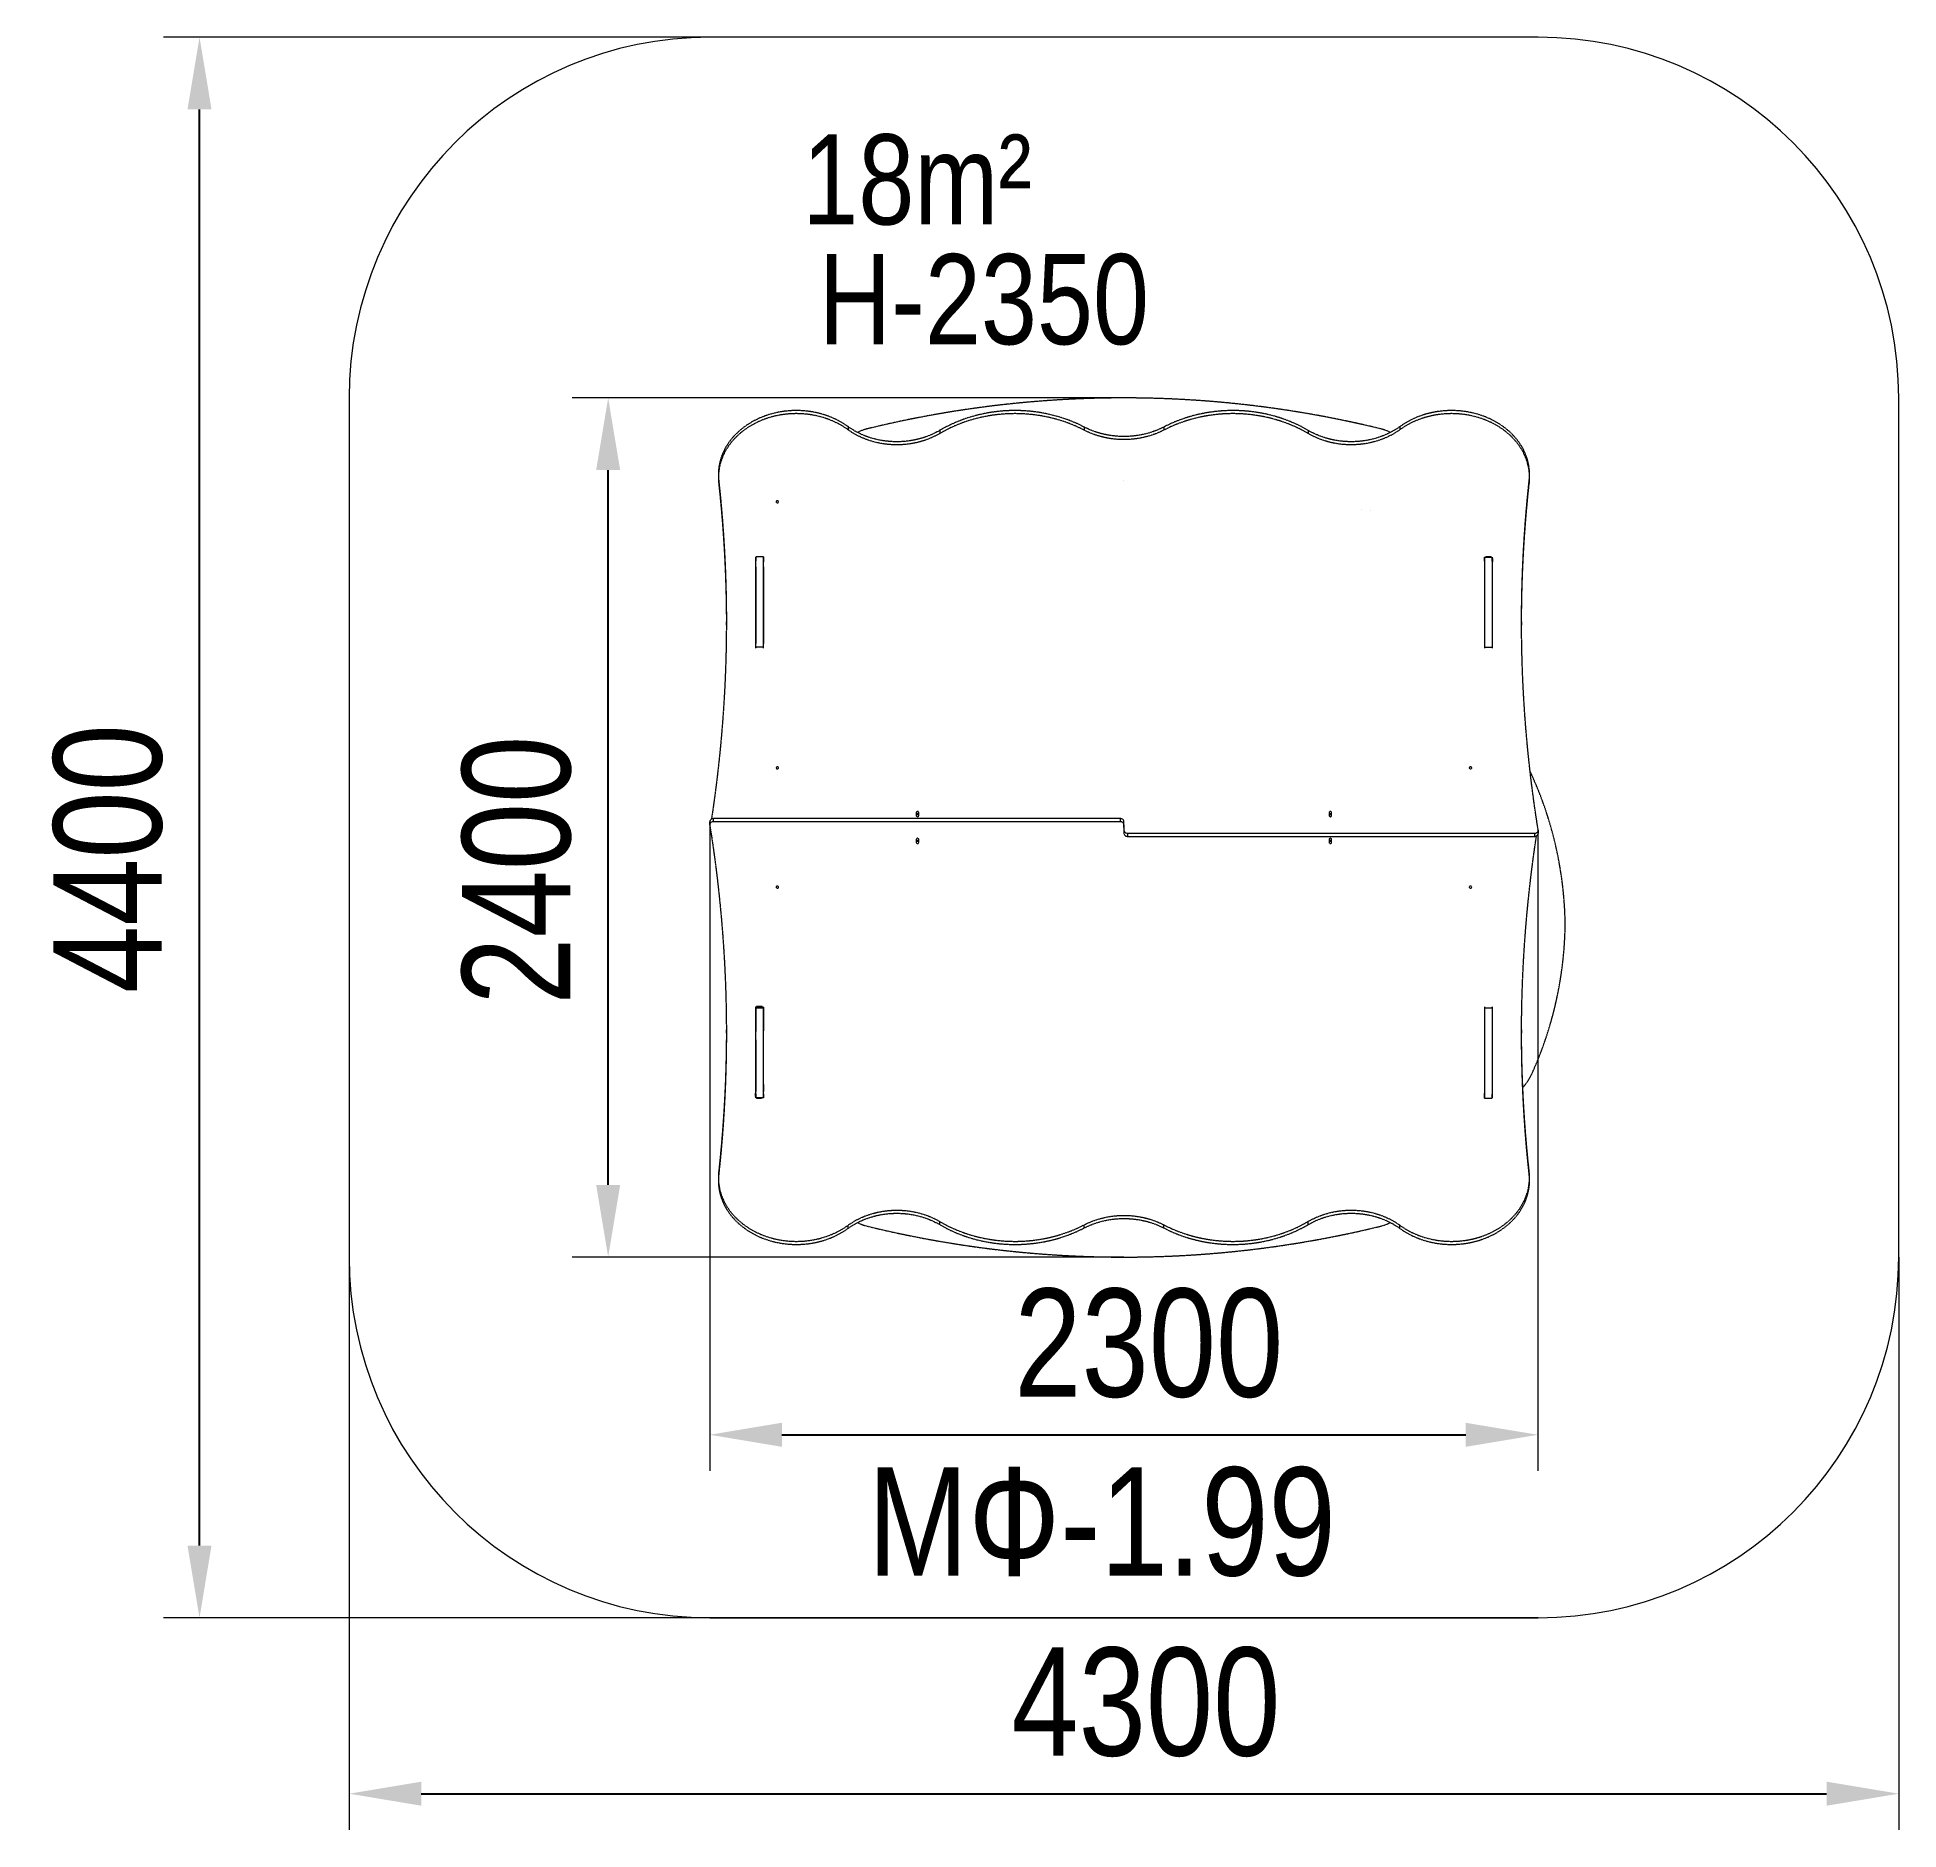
# Model space of a CAD drawing. Header units: millimetres. Extents: x -2839 to 2323, y -2603 to 2367.
import ezdxf

# ---------------------------------------------------------------- set-up
doc = ezdxf.new("R2010")
doc.units = ezdxf.units.MM
doc.linetypes.add('HIDDEN', pattern=[1.905, 1.27, -0.635])
for name, color, linetype in [('DIKOM_АРТИКУЛ', 7, 'Continuous'), ('DIKOM_ЗОНА', 90, 'Continuous'), ('DIKOM_ОБЪЕКТ', 7, 'Continuous'), ('DIKOM_РАЗМЕР_ЗОНА', 7, 'Continuous'), ('DIKOM_РАЗМЕР_ОБЪЕКТА', 7, 'Continuous')]:
    doc.layers.add(name, color=color, linetype=linetype)
doc.styles.add('style1', font='arialbd.ttf', dxfattribs={"width": 0.8})
doc.dimstyles.new('1-50', dxfattribs={"dimtxt": 300, "dimasz": 200, "dimexe": 100, "dimexo": 0, "dimgap": 100, "dimtad": 1, "dimtxsty": 'style1', "dimcen": 200, "dimclrd": 7, "dimclre": 7, "dimclrt": 7, "dimadec": 1, "dimazin": 2, "dimtfac": 1, "dimtmove": 0, "dimatfit": 2, "dimfxl": 0, "dimlwd": 25, "dimlwe": 18, "dimarcsym": 0})

msp = doc.modelspace()

# ---------------------------------------------------------------- texts
at = {"layer": 'DIKOM_АРТИКУЛ', "insert": (-536.438, -1597.819), "char_height": 300, "width": 1373.12348, "attachment_point": 1, "style": 'style1'}
msp.add_mtext('{\\fArial|b0|i0|c204|p34;МФ-1.99}', dxfattribs=at)
at = {"layer": 'DIKOM_РАЗМЕР_ОБЪЕКТА', "char_height": 250, "width": 1481.46375, "attachment_point": 1, "style": 'style1'}
for s, insert in [('{\\fArial|b0|i0|c204|p34;18m²}', (-717.658, 2097.929)), ('{\\fArial|b0|i0|c204|p34;H-2350}', (-672.428, 1765.852))]:
    msp.add_mtext(s, dxfattribs=dict(at, insert=insert))

# ---------------------------------------------------------------- blocks, each defined once
blk = doc.blocks.new('*D0')
at = {"layer": 'Defpoints', "color": 0, "transparency": 16777216}
for p in [(-1255.9, 1367.1), (174.3, 1367.1), (174.3, -1014.9)]:
    blk.add_point(p, dxfattribs=at)
at = {"layer": 'DIKOM_РАЗМЕР_ОБЪЕКТА', "color": 7, "lineweight": 18, "transparency": 16777216}
for p, q in [((174.3, 1367.1), (-1355.9, 1367.1)), ((174.3, -1014.9), (-1355.9, -1014.9))]:
    blk.add_line(p, q, dxfattribs=at)
at = {"layer": 'DIKOM_РАЗМЕР_ОБЪЕКТА', "color": 7, "lineweight": 25, "transparency": 16777216}
blk.add_line((-1255.9, -814.9), (-1255.9, 1167.1), dxfattribs=at)
at = {"layer": 'DIKOM_РАЗМЕР_ОБЪЕКТА', "color": 7, "transparency": 16777216}
for points in [[(-1289.2, 1167.1), (-1222.6, 1167.1), (-1255.9, 1367.1)], [(-1289.2, -814.9), (-1222.6, -814.9), (-1255.9, -1014.9)]]:
    blk.add_solid(points, dxfattribs=at)
at = {"layer": 'DIKOM_РАЗМЕР_ОБЪЕКТА', "color": 7, "transparency": 16777216, "insert": (-1509.1, 57.6), "char_height": 300, "attachment_point": 5, "rotation": 90, "style": 'style1'}
blk.add_mtext('{\\fArial|b0|i0|c204|p34;2400}', dxfattribs=at)
blk = doc.blocks.new('*D1')
at = {"layer": 'Defpoints', "color": 0, "transparency": 16777216}
for p in [(-974.3, 183.9), (1322, 156.2), (1322, -1507.6)]:
    blk.add_point(p, dxfattribs=at)
at = {"layer": 'DIKOM_РАЗМЕР_ОБЪЕКТА', "color": 7, "lineweight": 18, "transparency": 16777216}
for p, q in [((-974.3, 183.9), (-974.3, -1607.6)), ((1322, 156.2), (1322, -1607.6))]:
    blk.add_line(p, q, dxfattribs=at)
at = {"layer": 'DIKOM_РАЗМЕР_ОБЪЕКТА', "color": 7, "lineweight": 25, "transparency": 16777216}
blk.add_line((-774.3, -1507.6), (1122, -1507.6), dxfattribs=at)
at = {"layer": 'DIKOM_РАЗМЕР_ОБЪЕКТА', "color": 7, "transparency": 16777216}
for points in [[(-774.3, -1474.3), (-774.3, -1541), (-974.3, -1507.6)], [(1122, -1474.3), (1122, -1541), (1322, -1507.6)]]:
    blk.add_solid(points, dxfattribs=at)
at = {"layer": 'DIKOM_РАЗМЕР_ОБЪЕКТА', "color": 7, "transparency": 16777216, "insert": (243.2, -1254.4), "char_height": 300, "attachment_point": 5, "style": 'style1'}
blk.add_mtext('{\\fArial|b0|i0|c204|p34;2300}', dxfattribs=at)
blk = doc.blocks.new('*D2')
at = {"layer": 'Defpoints', "color": 0, "transparency": 16777216}
for p in [(-1974.3, -1014.9), (2322.8, -1014.9), (2322.8, -2502.7)]:
    blk.add_point(p, dxfattribs=at)
at = {"layer": 'DIKOM_РАЗМЕР_ЗОНА', "color": 7, "lineweight": 18, "transparency": 16777216}
for p, q in [((-1974.3, -1014.9), (-1974.3, -2602.7)), ((2322.8, -1014.9), (2322.8, -2602.7))]:
    blk.add_line(p, q, dxfattribs=at)
at = {"layer": 'DIKOM_РАЗМЕР_ЗОНА', "color": 7, "lineweight": 25, "transparency": 16777216}
blk.add_line((-1774.3, -2502.7), (2122.8, -2502.7), dxfattribs=at)
at = {"layer": 'DIKOM_РАЗМЕР_ЗОНА', "color": 7, "transparency": 16777216}
for points in [[(-1774.3, -2469.4), (-1774.3, -2536), (-1974.3, -2502.7)], [(2122.8, -2469.4), (2122.8, -2536), (2322.8, -2502.7)]]:
    blk.add_solid(points, dxfattribs=at)
at = {"layer": 'DIKOM_РАЗМЕР_ЗОНА', "color": 7, "transparency": 16777216, "insert": (235.2, -2249.4), "char_height": 300, "attachment_point": 5, "style": 'style1'}
blk.add_mtext('{\\fArial|b0|i0|c204|p34;4300}', dxfattribs=at)
blk = doc.blocks.new('*D3')
at = {"layer": 'Defpoints', "color": 0, "transparency": 16777216}
for p in [(-2389.1, 2367.1), (1322.8, 2367.1), (1322.8, -2014.9)]:
    blk.add_point(p, dxfattribs=at)
at = {"layer": 'DIKOM_РАЗМЕР_ЗОНА', "color": 7, "lineweight": 18, "transparency": 16777216}
for p, q in [((1322.8, 2367.1), (-2489.1, 2367.1)), ((1322.8, -2014.9), (-2489.1, -2014.9))]:
    blk.add_line(p, q, dxfattribs=at)
at = {"layer": 'DIKOM_РАЗМЕР_ЗОНА', "color": 7, "lineweight": 25, "transparency": 16777216}
blk.add_line((-2389.1, -1814.9), (-2389.1, 2167.1), dxfattribs=at)
at = {"layer": 'DIKOM_РАЗМЕР_ЗОНА', "color": 7, "transparency": 16777216}
for points in [[(-2422.4, 2167.1), (-2355.8, 2167.1), (-2389.1, 2367.1)], [(-2422.4, -1814.9), (-2355.8, -1814.9), (-2389.1, -2014.9)]]:
    blk.add_solid(points, dxfattribs=at)
at = {"layer": 'DIKOM_РАЗМЕР_ЗОНА', "color": 7, "transparency": 16777216, "insert": (-2642.3, 89.8), "char_height": 300, "attachment_point": 5, "rotation": 90, "style": 'style1'}
blk.add_mtext('{\\fArial|b0|i0|c204|p34;4400}', dxfattribs=at)

# ---------------------------------------------------------------- dimensions: what is measured, and where the dimension line sits
at = {"layer": 'DIKOM_РАЗМЕР_ЗОНА'}
dim = msp.add_linear_dim(base=(-2389.085, 2367.053), p1=(1322.836, -2014.947), p2=(1322.836, 2367.053), angle=90, text='{\\fArial|b0|i0|c204|p34;4400}', dimstyle='1-50', dxfattribs=at)
dim.commit()
dim.dimension.update_dxf_attribs({"geometry": '*D3', "text_midpoint": (-2389.085, 89.804), "dimtype": 160})
dim = msp.add_linear_dim(base=(2322.836, -2502.691), p1=(-1974.255, -1014.947), p2=(2322.836, -1014.947), text='{\\fArial|b0|i0|c204|p34;4300}', dimstyle='1-50', dxfattribs=at)
dim.commit()
dim.dimension.update_dxf_attribs({"geometry": '*D2', "text_midpoint": (235.245, -2502.691), "dimtype": 160})
at = {"layer": 'DIKOM_РАЗМЕР_ОБЪЕКТА'}
dim = msp.add_linear_dim(base=(-1255.895, 1367.053), p1=(174.333, -1014.947), p2=(174.333, 1367.053), angle=90, text='{\\fArial|b0|i0|c204|p34;2400}', dimstyle='1-50', dxfattribs=at)
dim.commit()
dim.dimension.update_dxf_attribs({"geometry": '*D0', "text_midpoint": (-1255.895, 57.554), "dimtype": 160})
dim = msp.add_linear_dim(base=(1321.983, -1507.638), p1=(-974.255, 183.851), p2=(1321.983, 156.197), text='{\\fArial|b0|i0|c204|p34;2300}', dimstyle='1-50', dxfattribs=at)
dim.commit()
dim.dimension.update_dxf_attribs({"geometry": '*D1', "text_midpoint": (243.245, -1507.638), "dimtype": 160})

# ---------------------------------------------------------------- linework, layer by layer
at = {"layer": 'DIKOM_ЗОНА', "color": 3, "lineweight": 15}
msp.add_lwpolyline([(-1974.255, -1014.947, 0.41421356), (-974.255, -2014.947), (1322.836, -2014.947, 0.41421356), (2322.836, -1014.947), (2322.836, 1367.053, 0.41421356), (1322.836, 2367.053), (-974.255, 2367.053, 0.41421356), (-1974.255, 1367.053)], format="xyb", close=True, dxfattribs=at)
at = {"layer": 'DIKOM_ОБЪЕКТ', "color": 7, "linetype": 'HIDDEN', "lineweight": 15}
for p, q in [((174.333, 1367.053), (174.333, 1367.053)), ((174.333, 1367.053), (174.333, 1367.053)), ((-590.8, 1287.504), (-590.8, 1278.91)), ((-537.972, 1281.264), (-537.972, 1281.264)), ((-336.697, 1276.919), (-336.697, 1268.325)), ((63.778, 1286.42), (63.778, 1277.826)), ((284.879, 1286.416), (284.879, 1277.821)), ((685.311, 1276.985), (685.311, 1268.391)), ((886.638, 1281.264), (886.638, 1281.264)), ((939.529, 1287.567), (939.529, 1278.972)), ((-950.333, 1154.881), (-950.333, 1146.287)), ((-950.333, 1154.881), (-950.333, 1146.287)), ((-949.479, 1139.153), (-949.479, 1130.558)), ((-949.479, 1139.153), (-949.479, 1130.558)), ((174.333, 1137.053), (174.333, 1137.053)), ((1298.143, 1139.14), (1298.143, 1130.545)), ((1298.143, 1139.14), (1298.143, 1130.545)), ((1298.997, 1146.274), (1298.997, 1154.869)), ((1298.997, 1146.274), (1298.997, 1154.869)), ((832.028, 1057.841), (832.028, 1057.841)), ((859.333, 1054.552), (859.333, 1054.552)), ((-847.667, 921.45), (-847.667, 677.215)), ((-847.667, 921.45), (-847.667, 677.215)), ((-847.667, 921.45), (-847.667, 912.856)), ((-825.667, 926.168), (-846.667, 926.168)), ((-846.667, 676.196), (-846.667, 926.168)), ((-846.667, 676.196), (-846.667, 926.168)), ((-846.667, 926.168), (-846.667, 914.709)), ((-825.667, 926.168), (-846.667, 926.168)), ((-846.667, 898.839), (-846.667, 840.612)), ((-846.667, 869.878), (-846.667, 898.832)), ((-831.667, 926.368), (-841.667, 926.368)), ((-841.667, 926.368), (-841.667, 926.168)), ((-831.667, 926.368), (-841.667, 926.368)), ((-831.667, 926.368), (-831.667, 926.168)), ((-825.667, 676.196), (-825.667, 926.168)), ((-825.667, 926.168), (-825.667, 914.709)), ((-825.667, 676.196), (-825.667, 926.168)), ((-825.667, 677.215), (-825.667, 921.45)), ((-825.667, 921.45), (-825.667, 912.856)), ((-825.667, 898.839), (-825.667, 840.612)), ((-825.667, 869.878), (-825.667, 898.832)), ((1174.333, 925.494), (1195.333, 925.494)), ((1174.333, 925.494), (1174.333, 675.759)), ((1174.333, 914.712), (1174.333, 925.494)), ((1174.333, 925.494), (1174.333, 675.759)), ((1174.333, 925.494), (1195.333, 925.494)), ((1174.333, 921.45), (1174.333, 677.215)), ((1174.333, 921.45), (1174.333, 912.856)), ((1190.333, 926.368), (1180.333, 926.368)), ((1180.333, 926.368), (1180.333, 925.494)), ((1190.333, 926.368), (1180.333, 926.368)), ((1190.333, 926.368), (1190.333, 925.494)), ((1195.333, 925.494), (1195.333, 675.759)), ((1195.333, 914.712), (1195.333, 925.494)), ((1195.333, 925.494), (1195.333, 675.759)), ((1196.333, 677.215), (1196.333, 921.45)), ((1196.333, 677.215), (1196.333, 921.45)), ((1196.333, 921.45), (1196.333, 912.856)), ((-846.667, 869.376), (-846.667, 869.878)), ((-846.667, 811.47), (-846.667, 869.376)), ((-846.667, 840.612), (-846.667, 811.498)), ((-825.667, 869.376), (-825.667, 869.878)), ((-825.667, 811.47), (-825.667, 869.376)), ((-825.667, 840.612), (-825.667, 811.498)), ((-846.667, 811.498), (-846.667, 746.19)), ((-846.667, 746.204), (-846.667, 811.47)), ((-825.667, 811.498), (-825.667, 746.19)), ((-825.667, 746.204), (-825.667, 811.47)), ((-928.148, 737.465), (-928.148, 746.06)), ((-846.667, 761.809), (-847.667, 761.809)), ((-846.667, 688.299), (-846.667, 746.204)), ((-846.667, 746.19), (-846.667, 716.19)), ((-825.667, 688.299), (-825.667, 746.204)), ((-825.667, 746.19), (-825.667, 716.19)), ((1276.814, 746.06), (1276.814, 737.465)), ((-846.667, 716.19), (-846.667, 686.19)), ((-846.667, 716.19), (-846.667, 716.19)), ((-846.667, 705.809), (-846.667, 697.809)), ((-846.667, 687.795), (-846.667, 688.299)), ((-846.667, 686.19), (-846.667, 686.19)), ((-825.667, 676.196), (-846.667, 676.196)), ((-846.667, 673.332), (-846.667, 676.196)), ((-825.667, 676.196), (-846.667, 676.196)), ((-825.667, 716.19), (-825.667, 716.19)), ((-825.667, 716.19), (-825.667, 686.19)), ((-825.667, 705.809), (-825.667, 697.809)), ((-825.667, 687.795), (-825.667, 688.299)), ((-825.667, 686.19), (-825.667, 686.19)), ((-825.667, 673.332), (-825.667, 676.196)), ((1174.333, 675.759), (1195.333, 675.759)), ((1174.333, 675.759), (1174.333, 673.351)), ((1174.333, 675.759), (1195.333, 675.759)), ((1195.333, 675.759), (1195.333, 673.351)), ((-401.533, 217.431), (-401.533, 208.837)), ((-394.533, 208.837), (-394.533, 217.431)), ((743.199, 217.431), (743.199, 208.837)), ((750.199, 208.837), (750.199, 217.431)), ((-974.255, 192.445), (-974.255, 183.851)), ((-974.255, 192.445), (-974.255, 183.851)), ((-974.17, 182.783), (-974.17, 191.378)), ((-964.255, 192.046), (-964.255, 200.641)), ((164.333, 200.641), (-964.255, 200.641)), ((164.333, 200.641), (-964.255, 200.641)), ((-964.255, 192.046), (-964.255, 200.641)), ((164.333, 192.046), (-964.255, 192.046)), ((164.333, 192.046), (-964.255, 192.046)), ((164.333, 192.046), (164.333, 200.641)), ((164.333, 192.046), (164.333, 200.641)), ((174.333, 183.851), (174.333, 192.445)), ((174.333, 184.249), (174.333, 192.445)), ((174.333, 183.851), (174.333, 192.445)), ((174.333, 175.655), (174.333, 184.249)), ((174.333, 183.851), (174.333, 168.256)), ((174.333, 175.655), (174.333, 183.851)), ((174.333, 176.452), (174.333, 168.256)), ((174.333, 176.452), (174.333, 167.858)), ((174.333, 168.256), (174.333, 159.662)), ((174.333, 168.256), (174.333, 159.662)), ((174.333, 167.858), (174.333, 159.662)), ((184.333, 160.06), (1312.921, 160.06)), ((184.333, 160.06), (184.333, 151.466)), ((184.333, 160.06), (1312.921, 160.06)), ((184.333, 160.06), (184.333, 151.466)), ((1312.921, 160.06), (1312.921, 151.466)), ((1312.921, 160.06), (1312.921, 151.466)), ((1322.836, 169.324), (1322.836, 160.729)), ((1322.921, 159.662), (1322.921, 168.256)), ((1322.921, 159.662), (1322.921, 168.256)), ((-401.533, 143.27), (-401.533, 134.676)), ((-394.533, 134.676), (-394.533, 143.27)), ((184.333, 151.466), (1312.921, 151.466)), ((184.333, 151.466), (1312.921, 151.466)), ((743.199, 143.27), (743.199, 134.676)), ((750.199, 134.676), (750.199, 143.27)), ((-847.667, -325.108), (-847.667, -569.343)), ((-847.667, -325.108), (-847.667, -569.343)), ((-846.667, -323.652), (-846.667, -321.244)), ((-846.667, -322.084), (-846.667, -387.273)), ((-846.667, -322.084), (-825.667, -322.084)), ((-825.667, -323.652), (-846.667, -323.652)), ((-846.667, -573.387), (-846.667, -323.652)), ((-846.667, -573.387), (-846.667, -323.652)), ((-825.667, -323.652), (-846.667, -323.652)), ((-825.667, -324.93), (-846.667, -324.93)), ((-846.667, -331.93), (-846.667, -324.977)), ((-846.667, -325.235), (-846.667, -390.422)), ((-846.667, -362.808), (-846.667, -355.856)), ((-831.667, -320.191), (-841.667, -320.191)), ((-825.667, -323.652), (-825.667, -321.244)), ((-825.667, -322.084), (-825.667, -387.273)), ((-825.667, -573.387), (-825.667, -323.652)), ((-825.667, -573.387), (-825.667, -323.652)), ((-825.667, -331.93), (-825.667, -324.977)), ((-825.667, -569.343), (-825.667, -325.108)), ((-825.667, -362.808), (-825.667, -355.856)), ((1174.333, -321.225), (1174.333, -324.09)), ((1174.333, -324.09), (1195.333, -324.09)), ((1174.333, -324.09), (1174.333, -574.061)), ((1174.333, -324.09), (1174.333, -574.061)), ((1174.333, -324.09), (1195.333, -324.09)), ((1174.333, -325.108), (1174.333, -569.343)), ((1195.333, -321.225), (1195.333, -324.09)), ((1195.333, -324.09), (1195.333, -574.061)), ((1195.333, -324.09), (1195.333, -574.061)), ((1196.333, -569.343), (1196.333, -325.108)), ((1196.333, -569.343), (1196.333, -325.108)), ((-928.148, -393.953), (-928.148, -385.359)), ((1276.814, -385.359), (1276.814, -393.953)), ((-846.667, -413.013), (-847.667, -413.013)), ((-846.667, -413.013), (-846.667, -532.933)), ((-846.667, -492.42), (-846.667, -539.095)), ((-846.667, -532.933), (-847.667, -532.933)), ((-847.667, -539.099), (-846.667, -539.099)), ((-847.667, -569.343), (-847.667, -560.749)), ((-846.667, -556.207), (-846.667, -536.207)), ((-846.667, -536.207), (-846.667, -556.207)), ((-846.667, -562.605), (-846.667, -573.387)), ((-825.667, -536.207), (-825.667, -556.207)), ((-825.667, -556.207), (-825.667, -536.207)), ((-825.667, -569.343), (-825.667, -560.749)), ((-825.667, -562.605), (-825.667, -573.387)), ((1174.333, -569.343), (1174.333, -560.749)), ((1174.333, -574.061), (1174.333, -562.602)), ((1195.333, -574.061), (1195.333, -562.602)), ((1196.333, -569.343), (1196.333, -560.749)), ((-825.667, -573.387), (-846.667, -573.387)), ((-825.667, -573.387), (-846.667, -573.387)), ((-841.667, -574.261), (-841.667, -573.387)), ((-841.667, -574.261), (-831.667, -574.261)), ((-841.667, -574.261), (-831.667, -574.261)), ((-831.667, -574.261), (-831.667, -573.387)), ((1174.333, -574.061), (1195.333, -574.061)), ((1174.333, -574.061), (1195.333, -574.061)), ((1180.333, -574.261), (1180.333, -574.061)), ((1180.333, -574.261), (1190.333, -574.261)), ((1180.333, -574.261), (1190.333, -574.261)), ((1190.333, -574.261), (1190.333, -574.061)), ((-950.331, -794.167), (-950.331, -802.762)), ((-950.331, -794.167), (-950.331, -802.762)), ((-949.478, -787.033), (-949.478, -778.438)), ((-949.478, -787.033), (-949.478, -778.438)), ((1298.145, -787.046), (1298.145, -778.451)), ((1298.145, -787.046), (1298.145, -778.451)), ((1298.998, -802.774), (1298.998, -794.18)), ((1298.998, -802.774), (1298.998, -794.18)), ((-590.863, -935.46), (-590.863, -926.865)), ((-336.645, -924.879), (-336.645, -916.284)), ((63.787, -934.309), (63.787, -925.714)), ((284.888, -934.313), (284.888, -925.719)), ((685.363, -924.812), (685.363, -916.218)), ((939.465, -935.397), (939.465, -926.803)), ((-537.972, -929.157), (-537.972, -929.157)), ((886.638, -929.157), (886.638, -929.157)), ((174.333, -1014.947), (174.333, -1014.947)), ((174.333, -1014.947), (174.333, -1014.947))]:
    msp.add_line(p, q, dxfattribs=at)
at = {"layer": 'DIKOM_ОБЪЕКТ', "color": 7, "linetype": 'HIDDEN', "lineweight": 15, "flags": 128}
for points in [[(-590.8, 1287.504), (-597.455, 1292.143), (-604.334, 1296.558), (-611.425, 1300.741), (-618.716, 1304.686), (-626.196, 1308.387), (-633.853, 1311.836), (-641.673, 1315.03), (-649.644, 1317.962), (-657.753, 1320.627), (-665.987, 1323.022), (-674.332, 1325.142), (-682.775, 1326.984), (-691.302, 1328.544), (-699.899, 1329.821), (-708.552, 1330.813), (-717.246, 1331.517), (-725.969, 1331.933), (-734.704, 1332.059), (-743.439, 1331.896), (-752.158, 1331.444), (-760.849, 1330.703), (-769.495, 1329.675), (-778.084, 1328.362), (-786.601, 1326.766), (-795.032, 1324.888), (-803.364, 1322.733), (-811.583, 1320.304), (-819.675, 1317.605), (-827.628, 1314.639), (-835.428, 1311.413), (-843.063, 1307.932), (-850.519, 1304.2), (-857.786, 1300.224), (-864.851, 1296.011), (-871.702, 1291.567), (-878.328, 1286.901), (-884.719, 1282.018), (-890.865, 1276.928), (-896.754, 1271.638), (-902.377, 1266.158), (-907.726, 1260.496), (-912.791, 1254.662), (-917.565, 1248.664), (-922.039, 1242.514), (-926.206, 1236.22), (-930.059, 1229.793), (-933.592, 1223.244), (-936.8, 1216.584), (-939.676, 1209.822), (-942.217, 1202.971), (-944.418, 1196.042), (-946.276, 1189.045), (-947.787, 1181.992), (-948.949, 1174.895), (-949.76, 1167.765), (-950.219, 1160.614), (-950.326, 1153.454), (-950.079, 1146.296), (-949.479, 1139.153)], [(-590.8, 1278.91), (-597.455, 1283.549), (-604.334, 1287.963), (-611.425, 1292.147), (-618.716, 1296.092), (-626.196, 1299.792), (-633.853, 1303.242), (-641.673, 1306.435), (-649.644, 1309.367), (-657.753, 1312.032), (-665.987, 1314.427), (-674.332, 1316.547), (-682.775, 1318.389), (-691.302, 1319.95), (-699.899, 1321.227), (-708.552, 1322.218), (-717.246, 1322.922), (-725.969, 1323.338), (-734.704, 1323.464), (-743.439, 1323.301), (-752.158, 1322.849), (-760.849, 1322.109), (-769.495, 1321.081), (-778.084, 1319.768), (-786.601, 1318.171), (-795.032, 1316.294), (-803.364, 1314.139), (-811.583, 1311.71), (-819.675, 1309.01), (-827.628, 1306.045), (-835.428, 1302.819), (-843.063, 1299.337), (-850.519, 1295.605), (-857.786, 1291.63), (-864.851, 1287.417), (-871.702, 1282.973), (-878.328, 1278.306), (-884.719, 1273.424), (-890.865, 1268.333), (-896.754, 1263.044), (-902.377, 1257.564), (-907.726, 1251.902), (-912.791, 1246.067), (-917.565, 1240.07), (-922.039, 1233.919), (-926.206, 1227.626), (-930.059, 1221.199), (-933.592, 1214.65), (-936.8, 1207.989), (-939.676, 1201.228), (-942.217, 1194.377), (-944.418, 1187.447), (-946.276, 1180.45), (-947.787, 1173.397), (-948.949, 1166.3), (-949.76, 1159.171), (-950.219, 1152.02), (-950.326, 1144.86), (-950.079, 1137.702), (-949.479, 1130.558)], [(-590.8, 1287.504), (-597.455, 1292.143), (-604.334, 1296.558), (-611.425, 1300.741), (-618.716, 1304.686), (-626.196, 1308.387), (-633.853, 1311.836), (-641.673, 1315.03), (-649.644, 1317.962), (-657.753, 1320.627), (-665.987, 1323.022), (-674.332, 1325.142), (-682.775, 1326.983), (-691.302, 1328.544), (-699.899, 1329.821), (-708.552, 1330.813), (-717.246, 1331.517), (-725.969, 1331.933), (-734.704, 1332.059), (-743.439, 1331.896), (-752.158, 1331.444), (-760.849, 1330.703), (-769.495, 1329.675), (-778.084, 1328.362), (-786.601, 1326.766), (-795.032, 1324.888), (-803.364, 1322.733), (-811.583, 1320.304), (-819.675, 1317.605), (-827.628, 1314.639), (-835.428, 1311.413), (-843.063, 1307.932), (-850.519, 1304.2), (-857.786, 1300.224), (-864.851, 1296.011), (-871.702, 1291.567), (-878.328, 1286.901), (-884.719, 1282.018), (-890.865, 1276.928), (-896.754, 1271.638), (-902.377, 1266.158), (-907.726, 1260.496), (-912.791, 1254.662), (-917.565, 1248.664), (-922.039, 1242.514), (-926.206, 1236.22), (-930.059, 1229.793), (-933.592, 1223.244), (-936.8, 1216.584), (-939.676, 1209.822), (-942.217, 1202.971), (-944.418, 1196.041), (-946.276, 1189.045), (-947.787, 1181.992), (-948.949, 1174.895), (-949.76, 1167.765), (-950.219, 1160.614), (-950.326, 1153.454), (-950.079, 1146.296), (-949.479, 1139.153)], [(63.778, 1286.42), (54.237, 1291.213), (44.518, 1295.759), (34.63, 1300.053), (24.584, 1304.092), (14.387, 1307.871), (4.052, 1311.387), (-6.412, 1314.636), (-16.996, 1317.616), (-27.688, 1320.322), (-38.478, 1322.753), (-49.355, 1324.907), (-60.31, 1326.78), (-71.33, 1328.372), (-82.406, 1329.68), (-93.526, 1330.704), (-104.68, 1331.442), (-115.857, 1331.894), (-127.046, 1332.059), (-138.235, 1331.937), (-149.414, 1331.528), (-160.572, 1330.833), (-171.699, 1329.852), (-182.782, 1328.586), (-193.811, 1327.037), (-204.776, 1325.206), (-215.666, 1323.094), (-226.47, 1320.705), (-237.177, 1318.039), (-247.778, 1315.101), (-258.261, 1311.892), (-268.616, 1308.416), (-278.834, 1304.676), (-288.903, 1300.676), (-298.816, 1296.419), (-308.561, 1291.911), (-318.129, 1287.155), (-327.511, 1282.156), (-336.697, 1276.919)], [(63.778, 1286.42), (54.237, 1291.213), (44.518, 1295.759), (34.63, 1300.053), (24.584, 1304.092), (14.387, 1307.871), (4.052, 1311.387), (-6.412, 1314.636), (-16.996, 1317.616), (-27.688, 1320.322), (-38.478, 1322.753), (-49.355, 1324.907), (-60.31, 1326.78), (-71.33, 1328.372), (-82.406, 1329.68), (-93.526, 1330.704), (-104.681, 1331.442), (-115.857, 1331.894), (-127.046, 1332.059), (-138.235, 1331.937), (-149.414, 1331.528), (-160.572, 1330.833), (-171.699, 1329.852), (-182.782, 1328.586), (-193.811, 1327.037), (-204.776, 1325.206), (-215.666, 1323.094), (-226.47, 1320.705), (-237.177, 1318.039), (-247.778, 1315.101), (-258.261, 1311.892), (-268.616, 1308.416), (-278.834, 1304.676), (-288.903, 1300.676), (-298.816, 1296.419), (-308.561, 1291.911), (-318.129, 1287.155), (-327.511, 1282.156), (-336.697, 1276.919)], [(63.778, 1277.826), (54.237, 1282.618), (44.518, 1287.164), (34.63, 1291.459), (24.584, 1295.497), (14.387, 1299.277), (4.052, 1302.793), (-6.412, 1306.042), (-16.996, 1309.021), (-27.688, 1311.728), (-38.478, 1314.159), (-49.355, 1316.312), (-60.31, 1318.186), (-71.33, 1319.777), (-82.406, 1321.086), (-93.526, 1322.109), (-104.681, 1322.847), (-115.857, 1323.299), (-127.046, 1323.464), (-138.235, 1323.342), (-149.414, 1322.933), (-160.572, 1322.238), (-171.699, 1321.257), (-182.782, 1319.992), (-193.811, 1318.443), (-204.776, 1316.611), (-215.666, 1314.5), (-226.47, 1312.11), (-237.177, 1309.445), (-247.778, 1306.506), (-258.261, 1303.297), (-268.616, 1299.821), (-278.834, 1296.081), (-288.903, 1292.081), (-298.816, 1287.825), (-308.561, 1283.317), (-318.129, 1278.561), (-327.511, 1273.562), (-336.697, 1268.325)], [(685.311, 1276.985), (675.872, 1282.356), (666.227, 1287.476), (656.387, 1292.339), (646.361, 1296.94), (636.16, 1301.276), (625.795, 1305.34), (615.275, 1309.13), (604.613, 1312.641), (593.818, 1315.87), (582.903, 1318.812), (571.878, 1321.466), (560.754, 1323.829), (549.544, 1325.897), (538.259, 1327.669), (526.91, 1329.144), (515.509, 1330.319), (504.067, 1331.193), (492.598, 1331.765), (481.112, 1332.036), (469.621, 1332.004), (458.137, 1331.67), (446.673, 1331.033), (435.239, 1330.095), (423.848, 1328.857), (412.512, 1327.32), (401.241, 1325.485), (390.048, 1323.354), (378.945, 1320.93), (367.942, 1318.215), (357.051, 1315.211), (346.283, 1311.923), (335.65, 1308.353), (325.162, 1304.505), (314.831, 1300.382), (304.666, 1295.991), (294.679, 1291.333), (284.879, 1286.416)], [(685.311, 1276.985), (675.872, 1282.356), (666.227, 1287.476), (656.387, 1292.339), (646.361, 1296.94), (636.16, 1301.276), (625.795, 1305.34), (615.275, 1309.13), (604.613, 1312.641), (593.818, 1315.87), (582.903, 1318.812), (571.878, 1321.466), (560.754, 1323.829), (549.544, 1325.897), (538.259, 1327.669), (526.91, 1329.144), (515.509, 1330.319), (504.067, 1331.193), (492.598, 1331.765), (481.112, 1332.036), (469.621, 1332.004), (458.137, 1331.67), (446.673, 1331.033), (435.239, 1330.095), (423.848, 1328.857), (412.512, 1327.32), (401.241, 1325.485), (390.048, 1323.354), (378.945, 1320.93), (367.942, 1318.215), (357.051, 1315.211), (346.283, 1311.923), (335.65, 1308.353), (325.162, 1304.505), (314.831, 1300.383), (304.666, 1295.991), (294.679, 1291.333), (284.879, 1286.416)], [(685.311, 1268.391), (675.872, 1273.762), (666.227, 1278.881), (656.387, 1283.744), (646.361, 1288.346), (636.16, 1292.681), (625.795, 1296.746), (615.275, 1300.536), (604.613, 1304.047), (593.818, 1307.275), (582.903, 1310.218), (571.878, 1312.872), (560.754, 1315.234), (549.544, 1317.302), (538.259, 1319.075), (526.91, 1320.549), (515.509, 1321.724), (504.067, 1322.598), (492.598, 1323.171), (481.112, 1323.441), (469.621, 1323.41), (458.137, 1323.075), (446.673, 1322.439), (435.239, 1321.501), (423.848, 1320.263), (412.512, 1318.725), (401.241, 1316.89), (390.048, 1314.76), (378.945, 1312.335), (367.942, 1309.62), (357.051, 1306.617), (346.283, 1303.328), (335.65, 1299.758), (325.162, 1295.91), (314.831, 1291.788), (304.666, 1287.396), (294.679, 1282.739), (284.879, 1277.821)], [(1298.143, 1139.14), (1298.743, 1146.282), (1298.99, 1153.439), (1298.884, 1160.598), (1298.425, 1167.747), (1297.614, 1174.876), (1296.453, 1181.972), (1294.942, 1189.023), (1293.086, 1196.019), (1290.886, 1202.948), (1288.346, 1209.798), (1285.471, 1216.559), (1282.265, 1223.219), (1278.733, 1229.767), (1274.881, 1236.193), (1270.716, 1242.486), (1266.244, 1248.636), (1261.472, 1254.633), (1256.409, 1260.467), (1251.062, 1266.129), (1245.441, 1271.609), (1239.554, 1276.899), (1233.411, 1281.989), (1227.022, 1286.872), (1220.398, 1291.539), (1213.549, 1295.983), (1206.487, 1300.197), (1199.223, 1304.174), (1191.769, 1307.906), (1184.137, 1311.389), (1176.339, 1314.617), (1168.388, 1317.583), (1160.298, 1320.284), (1152.082, 1322.715), (1143.752, 1324.872), (1135.323, 1326.751), (1126.808, 1328.35), (1118.221, 1329.665), (1109.576, 1330.695), (1100.888, 1331.438), (1092.17, 1331.893), (1083.437, 1332.059), (1074.703, 1331.935), (1065.982, 1331.523), (1057.288, 1330.822), (1048.636, 1329.833), (1040.04, 1328.559), (1031.514, 1327.002), (1023.071, 1325.163), (1014.726, 1323.047), (1006.492, 1320.656), (998.383, 1317.994), (990.411, 1315.066), (982.591, 1311.876), (974.933, 1308.43), (967.453, 1304.734), (960.16, 1300.792), (953.067, 1296.613), (946.187, 1292.202), (939.529, 1287.567)], [(1298.143, 1139.14), (1298.743, 1146.282), (1298.99, 1153.439), (1298.884, 1160.598), (1298.425, 1167.747), (1297.614, 1174.876), (1296.453, 1181.972), (1294.942, 1189.023), (1293.086, 1196.019), (1290.886, 1202.948), (1288.346, 1209.798), (1285.471, 1216.559), (1282.265, 1223.219), (1278.733, 1229.767), (1274.881, 1236.193), (1270.716, 1242.486), (1266.244, 1248.636), (1261.472, 1254.633), (1256.409, 1260.467), (1251.062, 1266.129), (1245.441, 1271.609), (1239.554, 1276.899), (1233.411, 1281.989), (1227.022, 1286.872), (1220.398, 1291.539), (1213.549, 1295.983), (1206.487, 1300.197), (1199.223, 1304.174), (1191.769, 1307.906), (1184.136, 1311.389), (1176.339, 1314.617), (1168.388, 1317.583), (1160.298, 1320.284), (1152.082, 1322.715), (1143.752, 1324.872), (1135.323, 1326.751), (1126.808, 1328.35), (1118.221, 1329.665), (1109.576, 1330.695), (1100.888, 1331.438), (1092.17, 1331.893), (1083.437, 1332.059), (1074.703, 1331.935), (1065.982, 1331.523), (1057.288, 1330.822), (1048.636, 1329.833), (1040.04, 1328.559), (1031.514, 1327.002), (1023.071, 1325.163), (1014.726, 1323.047), (1006.492, 1320.656), (998.383, 1317.994), (990.411, 1315.066), (982.591, 1311.876), (974.933, 1308.43), (967.452, 1304.734), (960.16, 1300.792), (953.067, 1296.613), (946.187, 1292.202), (939.529, 1287.567)], [(1298.143, 1130.545), (1298.743, 1137.688), (1298.99, 1144.844), (1298.884, 1152.003), (1298.425, 1159.153), (1297.614, 1166.281), (1296.453, 1173.377), (1294.942, 1180.429), (1293.086, 1187.425), (1290.886, 1194.354), (1288.346, 1201.204), (1285.471, 1207.964), (1282.265, 1214.624), (1278.733, 1221.172), (1274.881, 1227.598), (1270.716, 1233.892), (1266.244, 1240.042), (1261.472, 1246.039), (1256.409, 1251.873), (1251.062, 1257.535), (1245.441, 1263.015), (1239.554, 1268.304), (1233.411, 1273.395), (1227.022, 1278.277), (1220.398, 1282.945), (1213.549, 1287.389), (1206.487, 1291.603), (1199.223, 1295.579), (1191.769, 1299.312), (1184.136, 1302.795), (1176.339, 1306.022), (1168.388, 1308.989), (1160.298, 1311.69), (1152.082, 1314.12), (1143.752, 1316.277), (1135.323, 1318.157), (1126.808, 1319.755), (1118.221, 1321.071), (1109.576, 1322.101), (1100.888, 1322.844), (1092.17, 1323.298), (1083.437, 1323.464), (1074.703, 1323.341), (1065.982, 1322.928), (1057.288, 1322.227), (1048.636, 1321.239), (1040.04, 1319.965), (1031.514, 1318.407), (1023.071, 1316.569), (1014.726, 1314.452), (1006.492, 1312.061), (998.383, 1309.399), (990.411, 1306.471), (982.591, 1303.282), (974.933, 1299.836), (967.452, 1296.139), (960.16, 1292.198), (953.067, 1288.018), (946.187, 1283.607), (939.529, 1278.972)], [(-336.697, 1276.919), (-343.773, 1272.932), (-351.046, 1269.193), (-358.506, 1265.709), (-366.138, 1262.484), (-373.929, 1259.527), (-381.865, 1256.841), (-389.932, 1254.431), (-398.116, 1252.302), (-406.402, 1250.457), (-414.775, 1248.9), (-423.221, 1247.634), (-431.724, 1246.66), (-440.27, 1245.98), (-448.844, 1245.597), (-457.429, 1245.509), (-466.012, 1245.718), (-474.576, 1246.224), (-483.106, 1247.024), (-491.588, 1248.118), (-500.006, 1249.504), (-508.345, 1251.18), (-516.591, 1253.142), (-524.728, 1255.386), (-532.743, 1257.91), (-540.621, 1260.708), (-548.349, 1263.776), (-555.912, 1267.107), (-563.297, 1270.697), (-570.49, 1274.539), (-577.48, 1278.626), (-584.254, 1282.95), (-590.8, 1287.504)], [(-336.697, 1276.919), (-343.773, 1272.932), (-351.046, 1269.193), (-358.506, 1265.709), (-366.138, 1262.484), (-373.929, 1259.527), (-381.865, 1256.841), (-389.932, 1254.431), (-398.116, 1252.302), (-406.402, 1250.457), (-414.775, 1248.9), (-423.221, 1247.634), (-431.724, 1246.66), (-440.27, 1245.981), (-448.844, 1245.597), (-457.429, 1245.509), (-466.012, 1245.718), (-474.576, 1246.224), (-483.106, 1247.024), (-491.588, 1248.118), (-500.006, 1249.504), (-508.345, 1251.18), (-516.591, 1253.142), (-524.728, 1255.386), (-532.743, 1257.91), (-540.621, 1260.708), (-548.349, 1263.776), (-555.912, 1267.108), (-563.297, 1270.697), (-570.49, 1274.539), (-577.48, 1278.626), (-584.254, 1282.95), (-590.8, 1287.504)], [(-336.697, 1268.325), (-343.773, 1264.338), (-351.046, 1260.599), (-358.506, 1257.114), (-366.138, 1253.89), (-373.929, 1250.932), (-381.865, 1248.246), (-389.932, 1245.836), (-398.116, 1243.707), (-406.402, 1241.863), (-414.775, 1240.306), (-423.221, 1239.039), (-431.724, 1238.065), (-440.27, 1237.386), (-448.844, 1237.002), (-457.429, 1236.915), (-466.012, 1237.124), (-474.576, 1237.629), (-483.106, 1238.43), (-491.588, 1239.524), (-500.006, 1240.91), (-508.345, 1242.585), (-516.591, 1244.547), (-524.728, 1246.792), (-532.743, 1249.315), (-540.621, 1252.114), (-548.349, 1255.181), (-555.912, 1258.513), (-563.297, 1262.103), (-570.49, 1265.945), (-577.48, 1270.031), (-584.254, 1274.355), (-590.8, 1278.91)], [(284.879, 1286.416), (277.487, 1282.747), (269.914, 1279.335), (262.174, 1276.186), (254.279, 1273.306), (246.244, 1270.699), (238.084, 1268.369), (229.811, 1266.323), (221.441, 1264.561), (212.988, 1263.089), (204.467, 1261.908), (195.894, 1261.021), (187.282, 1260.428), (178.648, 1260.132), (170.007, 1260.132), (161.373, 1260.429), (152.762, 1261.021), (144.188, 1261.909), (135.668, 1263.091), (127.215, 1264.563), (118.845, 1266.325), (110.572, 1268.372), (102.411, 1270.702), (94.377, 1273.309), (86.482, 1276.19), (78.742, 1279.339), (71.17, 1282.751), (63.778, 1286.42)], [(284.879, 1286.416), (277.487, 1282.747), (269.914, 1279.335), (262.174, 1276.186), (254.279, 1273.306), (246.244, 1270.699), (238.084, 1268.369), (229.811, 1266.323), (221.441, 1264.561), (212.988, 1263.089), (204.467, 1261.908), (195.894, 1261.021), (187.282, 1260.428), (178.648, 1260.132), (170.007, 1260.132), (161.373, 1260.429), (152.762, 1261.022), (144.188, 1261.909), (135.668, 1263.091), (127.215, 1264.563), (118.845, 1266.325), (110.572, 1268.372), (102.411, 1270.701), (94.377, 1273.309), (86.482, 1276.19), (78.742, 1279.339), (71.17, 1282.751), (63.778, 1286.42)], [(284.879, 1277.821), (277.487, 1274.152), (269.914, 1270.741), (262.174, 1267.592), (254.279, 1264.711), (246.244, 1262.104), (238.084, 1259.775), (229.811, 1257.728), (221.441, 1255.967), (212.988, 1254.495), (204.467, 1253.314), (195.894, 1252.426), (187.282, 1251.834), (178.648, 1251.537), (170.007, 1251.537), (161.373, 1251.834), (152.762, 1252.427), (144.188, 1253.315), (135.668, 1254.496), (127.215, 1255.969), (118.845, 1257.73), (110.572, 1259.778), (102.411, 1262.107), (94.377, 1264.714), (86.482, 1267.595), (78.742, 1270.745), (71.17, 1274.157), (63.778, 1277.826)], [(939.529, 1287.567), (932.978, 1283.014), (926.2, 1278.691), (919.205, 1274.606), (912.007, 1270.765), (904.617, 1267.177), (897.05, 1263.846), (889.319, 1260.78), (881.437, 1257.983), (873.419, 1255.46), (865.278, 1253.216), (857.029, 1251.255), (848.686, 1249.58), (840.265, 1248.195), (831.781, 1247.101), (823.247, 1246.301), (814.68, 1245.796), (806.095, 1245.587), (797.507, 1245.675), (788.93, 1246.058), (780.381, 1246.737), (771.875, 1247.711), (763.426, 1248.977), (755.049, 1250.533), (746.76, 1252.377), (738.573, 1254.505), (730.503, 1256.914), (722.563, 1259.599), (714.768, 1262.556), (707.132, 1265.779), (699.669, 1269.262), (692.39, 1273), (685.311, 1276.985)], [(939.529, 1287.567), (932.978, 1283.014), (926.2, 1278.691), (919.205, 1274.606), (912.007, 1270.765), (904.617, 1267.177), (897.05, 1263.846), (889.319, 1260.78), (881.437, 1257.983), (873.419, 1255.46), (865.278, 1253.216), (857.029, 1251.255), (848.686, 1249.58), (840.265, 1248.195), (831.781, 1247.101), (823.247, 1246.301), (814.68, 1245.796), (806.095, 1245.587), (797.507, 1245.675), (788.93, 1246.058), (780.381, 1246.737), (771.875, 1247.711), (763.426, 1248.977), (755.049, 1250.533), (746.76, 1252.377), (738.573, 1254.505), (730.503, 1256.914), (722.563, 1259.599), (714.768, 1262.556), (707.132, 1265.779), (699.669, 1269.262), (692.39, 1273), (685.311, 1276.985)], [(939.529, 1278.972), (932.978, 1274.419), (926.2, 1270.096), (919.205, 1266.011), (912.007, 1262.171), (904.617, 1258.582), (897.05, 1255.252), (889.319, 1252.185), (881.437, 1249.388), (873.419, 1246.865), (865.278, 1244.622), (857.029, 1242.661), (848.686, 1240.986), (840.265, 1239.601), (831.781, 1238.507), (823.247, 1237.707), (814.68, 1237.202), (806.095, 1236.993), (797.507, 1237.08), (788.93, 1237.464), (780.381, 1238.143), (771.875, 1239.116), (763.426, 1240.382), (755.049, 1241.939), (746.76, 1243.783), (738.573, 1245.911), (730.503, 1248.32), (722.563, 1251.005), (714.768, 1253.961), (707.132, 1257.184), (699.669, 1260.668), (692.39, 1264.405), (685.311, 1268.391)], [(-949.479, 1139.153), (-945.715, 1102.851), (-942.316, 1066.525), (-939.281, 1030.178), (-936.611, 993.811), (-934.307, 957.428), (-932.368, 921.03), (-930.794, 884.62), (-929.586, 848.201), (-928.743, 811.775), (-928.267, 775.345), (-928.155, 738.913), (-928.41, 702.481), (-929.03, 666.052), (-930.016, 629.629), (-931.368, 593.213), (-933.085, 556.808), (-935.168, 520.415), (-937.615, 484.038), (-940.428, 447.679), (-943.606, 411.339), (-947.148, 375.023), (-951.055, 338.731), (-955.326, 302.467), (-959.961, 266.234), (-964.96, 230.032), (-969.472, 199.437)], [(1322.836, 169.324), (1317.292, 205.035), (1312.103, 240.782), (1307.268, 276.562), (1302.789, 312.374), (1298.665, 348.214), (1294.896, 384.08), (1291.484, 419.97), (1288.427, 455.882), (1285.727, 491.813), (1283.383, 527.761), (1281.396, 563.723), (1279.766, 599.697), (1278.493, 635.681), (1277.576, 671.672), (1277.017, 707.668), (1276.815, 743.667), (1276.97, 779.666), (1277.482, 815.662), (1278.35, 851.655), (1279.576, 887.64), (1281.159, 923.615), (1283.099, 959.579), (1285.395, 995.529), (1288.048, 1031.462), (1291.057, 1067.377), (1294.422, 1103.27), (1298.143, 1139.14)], [(1322.836, 169.324), (1317.292, 205.035), (1312.103, 240.782), (1307.268, 276.562), (1302.789, 312.374), (1298.665, 348.214), (1294.896, 384.08), (1291.484, 419.97), (1288.427, 455.882), (1285.727, 491.813), (1283.383, 527.761), (1281.396, 563.723), (1279.766, 599.697), (1278.493, 635.681), (1277.576, 671.672), (1277.017, 707.668), (1276.815, 743.667), (1276.97, 779.666), (1277.481, 815.663), (1278.35, 851.655), (1279.576, 887.64), (1281.159, 923.615), (1283.099, 959.579), (1285.395, 995.529), (1288.048, 1031.462), (1291.057, 1067.377), (1294.422, 1103.27), (1298.143, 1139.14)], [(-949.479, 1130.558), (-945.715, 1094.257), (-942.316, 1057.931), (-939.281, 1021.583), (-936.611, 985.217), (-934.307, 948.833), (-932.368, 912.435), (-930.794, 876.026), (-929.586, 839.607), (-928.743, 803.181), (-928.267, 766.751), (-928.151, 741.763)], [(1276.817, 741.763), (1276.97, 771.071), (1277.482, 807.068), (1278.35, 843.06), (1279.576, 879.045), (1281.159, 915.021), (1283.099, 950.985), (1285.395, 986.935), (1288.048, 1022.868), (1291.057, 1058.782), (1294.422, 1094.676), (1298.143, 1130.545)], [(-783.167, 1079.013), (-783.357, 1079.944), (-783.905, 1080.775), (-784.753, 1081.414), (-785.808, 1081.793), (-786.956, 1081.871), (-788.073, 1081.64), (-789.038, 1081.123), (-789.745, 1080.378), (-790.119, 1079.485), (-790.119, 1078.54), (-789.745, 1077.647), (-789.038, 1076.902), (-788.073, 1076.386), (-786.956, 1076.154), (-785.808, 1076.232), (-784.753, 1076.611), (-783.905, 1077.251), (-783.357, 1078.081), (-783.167, 1079.013)], [(-783.167, 1079.013), (-783.357, 1079.944), (-783.905, 1080.775), (-784.753, 1081.414), (-785.808, 1081.793), (-786.956, 1081.871), (-788.073, 1081.64), (-789.038, 1081.123), (-789.745, 1080.378), (-790.119, 1079.485), (-790.119, 1078.541), (-789.745, 1077.647), (-789.038, 1076.902), (-788.073, 1076.386), (-786.956, 1076.154), (-785.808, 1076.232), (-784.753, 1076.611), (-783.905, 1077.251), (-783.357, 1078.081), (-783.167, 1079.013)], [(-841.667, 926.368), (-842.838, 926.273), (-843.358, 926.168)], [(-829.976, 926.168), (-830.497, 926.273), (-831.667, 926.368)], [(-783.167, 341.391), (-783.357, 342.322), (-783.905, 343.153), (-784.753, 343.792), (-785.808, 344.172), (-786.956, 344.25), (-788.073, 344.018), (-789.038, 343.501), (-789.745, 342.756), (-790.119, 341.863), (-790.119, 340.919), (-789.745, 340.026), (-789.038, 339.28), (-788.073, 338.764), (-786.956, 338.532), (-785.808, 338.61), (-784.753, 338.989), (-783.905, 339.629), (-783.357, 340.46), (-783.167, 341.391)], [(-783.167, 341.391), (-783.357, 342.322), (-783.905, 343.153), (-784.753, 343.792), (-785.808, 344.172), (-786.956, 344.25), (-788.073, 344.018), (-789.038, 343.501), (-789.745, 342.756), (-790.119, 341.863), (-790.119, 340.919), (-789.745, 340.026), (-789.038, 339.28), (-788.073, 338.764), (-786.956, 338.532), (-785.808, 338.61), (-784.753, 338.989), (-783.905, 339.629), (-783.357, 340.46), (-783.167, 341.391)], [(1131.833, 341.391), (1132.022, 340.46), (1132.571, 339.629), (1133.419, 338.989), (1134.474, 338.61), (1135.622, 338.532), (1136.739, 338.764), (1137.703, 339.28), (1138.411, 340.026), (1138.785, 340.919), (1138.785, 341.863), (1138.411, 342.756), (1137.703, 343.501), (1136.739, 344.018), (1135.622, 344.25), (1134.474, 344.172), (1133.419, 343.792), (1132.571, 343.153), (1132.022, 342.322), (1131.833, 341.391)], [(1131.833, 341.391), (1132.022, 340.46), (1132.571, 339.629), (1133.419, 338.989), (1134.474, 338.61), (1135.622, 338.532), (1136.739, 338.764), (1137.703, 339.28), (1138.411, 340.026), (1138.785, 340.919), (1138.785, 341.863), (1138.411, 342.756), (1137.703, 343.501), (1136.739, 344.018), (1135.622, 344.25), (1134.474, 344.172), (1133.419, 343.792), (1132.571, 343.153), (1132.022, 342.322), (1131.833, 341.391)], [(1304.982, 322.181), (1301.98, 328.346), (1300.611, 330.914)], [(-401.533, 217.431), (-401.344, 216.5), (-400.795, 215.669), (-399.948, 215.03), (-398.893, 214.65), (-397.744, 214.572), (-396.628, 214.804), (-395.663, 215.321), (-394.955, 216.066), (-394.581, 216.959), (-394.581, 217.903), (-394.955, 218.796), (-395.663, 219.542), (-396.628, 220.058), (-397.744, 220.29), (-398.893, 220.212), (-399.948, 219.833), (-400.795, 219.193), (-401.344, 218.362), (-401.533, 217.431)], [(-401.533, 217.431), (-401.344, 216.5), (-400.795, 215.669), (-399.948, 215.03), (-398.893, 214.65), (-397.744, 214.572), (-396.628, 214.804), (-395.663, 215.321), (-394.955, 216.066), (-394.581, 216.959), (-394.581, 217.903), (-394.955, 218.796), (-395.663, 219.542), (-396.628, 220.058), (-397.744, 220.29), (-398.893, 220.212), (-399.948, 219.833), (-400.795, 219.193), (-401.344, 218.362), (-401.533, 217.431)], [(-401.533, 208.837), (-401.344, 207.905), (-400.795, 207.075), (-399.948, 206.435), (-398.893, 206.056), (-397.744, 205.978), (-396.628, 206.21), (-395.663, 206.726), (-394.955, 207.471), (-394.581, 208.364), (-394.581, 209.309), (-394.955, 210.202), (-395.663, 210.947), (-396.628, 211.464), (-397.744, 211.695), (-398.893, 211.617), (-399.948, 211.238), (-400.795, 210.598), (-401.344, 209.768), (-401.533, 208.837)], [(743.199, 208.837), (743.389, 207.905), (743.937, 207.075), (744.785, 206.435), (745.84, 206.056), (746.988, 205.978), (748.105, 206.21), (749.07, 206.726), (749.777, 207.471), (750.151, 208.364), (750.151, 209.309), (749.777, 210.202), (749.07, 210.947), (748.105, 211.464), (746.988, 211.695), (745.84, 211.617), (744.785, 211.238), (743.937, 210.598), (743.389, 209.768), (743.199, 208.837)], [(750.199, 217.431), (750.01, 218.362), (749.461, 219.193), (748.614, 219.833), (747.558, 220.212), (746.41, 220.29), (745.293, 220.058), (744.329, 219.542), (743.621, 218.796), (743.247, 217.903), (743.247, 216.959), (743.621, 216.066), (744.329, 215.321), (745.293, 214.804), (746.41, 214.572), (747.558, 214.65), (748.614, 215.03), (749.461, 215.669), (750.01, 216.5), (750.199, 217.431)], [(750.199, 217.431), (750.01, 218.362), (749.461, 219.193), (748.614, 219.833), (747.558, 220.212), (746.41, 220.29), (745.293, 220.058), (744.329, 219.542), (743.621, 218.796), (743.247, 217.903), (743.247, 216.959), (743.621, 216.066), (744.329, 215.321), (745.293, 214.804), (746.41, 214.572), (747.558, 214.65), (748.614, 215.03), (749.461, 215.669), (750.01, 216.5), (750.199, 217.431)], [(-964.255, 200.641), (-966.135, 200.495), (-967.947, 200.062), (-969.628, 199.358), (-971.117, 198.407), (-972.362, 197.244), (-973.318, 195.91), (-973.951, 194.453), (-974.238, 192.924), (-974.255, 192.445)], [(-964.255, 200.641), (-966.135, 200.495), (-967.947, 200.062), (-969.628, 199.358), (-971.117, 198.407), (-972.362, 197.244), (-973.318, 195.91), (-973.951, 194.453), (-974.238, 192.924), (-974.17, 191.378)], [(-964.255, 192.046), (-966.135, 191.9), (-967.947, 191.467), (-969.628, 190.763), (-971.117, 189.813), (-972.362, 188.65), (-973.318, 187.316), (-973.951, 185.858), (-974.238, 184.329), (-974.17, 182.783)], [(-964.255, 192.046), (-966.135, 191.9), (-967.947, 191.467), (-969.628, 190.763), (-971.117, 189.813), (-972.362, 188.65), (-973.318, 187.316), (-973.951, 185.858), (-974.238, 184.329), (-974.17, 182.783)], [(-974.17, 182.783), (-968.627, 147.072), (-963.437, 111.325), (-958.603, 75.545), (-954.123, 39.733), (-949.999, 3.893), (-946.231, -31.973), (-942.818, -67.863), (-939.762, -103.775), (-937.061, -139.706), (-934.718, -175.654), (-932.731, -211.616), (-931.1, -247.59), (-929.827, -283.574), (-928.911, -319.565), (-928.351, -355.562), (-928.149, -391.56), (-928.304, -427.559), (-928.816, -463.556), (-929.685, -499.548), (-930.911, -535.533), (-932.493, -571.508), (-934.433, -607.472), (-936.729, -643.422), (-939.382, -679.356), (-942.391, -715.27), (-945.756, -751.163), (-949.478, -787.033)], [(-974.17, 182.783), (-968.627, 147.072), (-963.437, 111.325), (-958.603, 75.545), (-954.123, 39.733), (-949.999, 3.893), (-946.231, -31.973), (-942.818, -67.863), (-939.762, -103.775), (-937.061, -139.706), (-934.718, -175.654), (-932.731, -211.616), (-931.1, -247.59), (-929.827, -283.574), (-928.911, -319.565), (-928.351, -355.562), (-928.149, -391.56), (-928.304, -427.559), (-928.816, -463.556), (-929.685, -499.548), (-930.911, -535.533), (-932.493, -571.508), (-934.433, -607.472), (-936.729, -643.422), (-939.382, -679.356), (-942.391, -715.27), (-945.756, -751.163), (-949.478, -787.033)], [(174.333, 192.445), (174.141, 194.044), (173.572, 195.581), (172.648, 196.998), (171.404, 198.24), (169.889, 199.26), (168.16, 200.017), (166.284, 200.483), (164.333, 200.641)], [(174.333, 192.445), (174.141, 194.044), (173.572, 195.581), (172.648, 196.998), (171.404, 198.24), (169.889, 199.26), (168.16, 200.017), (166.284, 200.483), (164.333, 200.641)], [(174.333, 183.851), (174.141, 185.449), (173.572, 186.987), (172.648, 188.404), (171.404, 189.646), (169.889, 190.665), (168.16, 191.422), (166.284, 191.889), (164.333, 192.046)], [(174.333, 183.851), (174.141, 185.449), (173.572, 186.987), (172.648, 188.404), (171.404, 189.646), (169.889, 190.665), (168.16, 191.422), (166.284, 191.889), (164.333, 192.046)], [(174.333, 168.256), (174.525, 166.657), (175.094, 165.12), (176.018, 163.703), (177.262, 162.461), (178.777, 161.442), (180.506, 160.684), (182.382, 160.218), (184.333, 160.06)], [(174.333, 168.256), (174.525, 166.657), (175.094, 165.12), (176.018, 163.703), (177.262, 162.461), (178.777, 161.442), (180.506, 160.684), (182.382, 160.218), (184.333, 160.06)], [(174.333, 159.662), (174.525, 158.063), (175.094, 156.525), (176.018, 155.108), (177.262, 153.867), (178.777, 152.847), (180.506, 152.09), (182.382, 151.623), (184.333, 151.466)], [(174.333, 159.662), (174.525, 158.063), (175.094, 156.525), (176.018, 155.108), (177.262, 153.867), (178.777, 152.847), (180.506, 152.09), (182.382, 151.623), (184.333, 151.466)], [(1312.921, 160.06), (1314.8, 160.207), (1316.613, 160.639), (1318.293, 161.344), (1319.783, 162.294), (1321.028, 163.457), (1321.983, 164.791), (1322.617, 166.249), (1322.904, 167.778), (1322.836, 169.324)], [(1312.921, 160.06), (1314.8, 160.207), (1316.613, 160.639), (1318.293, 161.344), (1319.783, 162.294), (1321.027, 163.457), (1321.983, 164.791), (1322.617, 166.249), (1322.904, 167.778), (1322.836, 169.324)], [(1312.921, 151.466), (1314.8, 151.612), (1316.613, 152.045), (1318.293, 152.749), (1319.783, 153.7), (1321.027, 154.863), (1321.983, 156.197), (1322.617, 157.654), (1322.904, 159.183), (1322.836, 160.729)], [(1312.921, 151.466), (1314.8, 151.612), (1316.613, 152.045), (1318.293, 152.749), (1319.783, 153.7), (1321.028, 154.863), (1321.983, 156.197), (1322.617, 157.654), (1322.904, 159.183), (1322.921, 159.662)], [(-401.533, 134.676), (-401.344, 133.744), (-400.795, 132.914), (-399.948, 132.274), (-398.893, 131.895), (-397.744, 131.817), (-396.628, 132.049), (-395.663, 132.565), (-394.955, 133.31), (-394.581, 134.204), (-394.581, 135.148), (-394.955, 136.041), (-395.663, 136.786), (-396.628, 137.303), (-397.744, 137.534), (-398.893, 137.456), (-399.948, 137.077), (-400.795, 136.438), (-401.344, 135.607), (-401.533, 134.676)], [(-401.533, 134.676), (-401.344, 133.744), (-400.795, 132.914), (-399.948, 132.274), (-398.893, 131.895), (-397.744, 131.817), (-396.628, 132.049), (-395.663, 132.565), (-394.955, 133.31), (-394.581, 134.204), (-394.581, 135.148), (-394.955, 136.041), (-395.663, 136.786), (-396.628, 137.303), (-397.744, 137.534), (-398.893, 137.456), (-399.948, 137.077), (-400.795, 136.438), (-401.344, 135.607), (-401.533, 134.676)], [(-394.533, 143.27), (-394.723, 144.202), (-395.272, 145.032), (-396.119, 145.672), (-397.174, 146.051), (-398.323, 146.129), (-399.439, 145.897), (-400.404, 145.381), (-401.112, 144.635), (-401.486, 143.742), (-401.486, 142.798), (-401.112, 141.905), (-400.404, 141.16), (-399.439, 140.643), (-398.323, 140.411), (-397.174, 140.489), (-396.119, 140.869), (-395.272, 141.508), (-394.723, 142.339), (-394.533, 143.27)], [(750.199, 143.27), (750.01, 144.202), (749.461, 145.032), (748.614, 145.672), (747.558, 146.051), (746.41, 146.129), (745.293, 145.897), (744.329, 145.381), (743.621, 144.635), (743.247, 143.742), (743.247, 142.798), (743.621, 141.905), (744.329, 141.16), (745.293, 140.643), (746.41, 140.411), (747.558, 140.489), (748.614, 140.869), (749.461, 141.508), (750.01, 142.339), (750.199, 143.27)], [(750.199, 134.676), (750.01, 135.607), (749.461, 136.438), (748.614, 137.077), (747.558, 137.456), (746.41, 137.534), (745.293, 137.303), (744.329, 136.786), (743.621, 136.041), (743.247, 135.148), (743.247, 134.204), (743.621, 133.31), (744.329, 132.565), (745.293, 132.049), (746.41, 131.817), (747.558, 131.895), (748.614, 132.274), (749.461, 132.914), (750.01, 133.744), (750.199, 134.676)], [(750.199, 134.676), (750.01, 135.607), (749.461, 136.438), (748.614, 137.077), (747.558, 137.456), (746.41, 137.534), (745.293, 137.303), (744.329, 136.786), (743.621, 136.041), (743.247, 135.148), (743.247, 134.204), (743.621, 133.31), (744.329, 132.565), (745.293, 132.049), (746.41, 131.817), (747.558, 131.895), (748.614, 132.274), (749.461, 132.914), (750.01, 133.744), (750.199, 134.676)], [(1298.145, -787.046), (1294.381, -750.744), (1290.981, -714.419), (1287.947, -678.071), (1285.277, -641.704), (1282.973, -605.321), (1281.033, -568.923), (1279.46, -532.514), (1278.252, -496.095), (1277.409, -459.669), (1276.932, -423.238), (1276.821, -386.806), (1277.076, -350.374), (1277.696, -313.945), (1278.682, -277.522), (1280.034, -241.106), (1281.751, -204.701), (1283.833, -168.308), (1286.281, -131.931), (1289.094, -95.572), (1292.272, -59.233), (1295.814, -22.916), (1299.721, 13.376), (1303.992, 49.639), (1308.627, 85.873), (1313.626, 122.075), (1318.137, 152.669)], [(-783.167, 10.716), (-783.357, 11.647), (-783.905, 12.478), (-784.753, 13.117), (-785.808, 13.497), (-786.956, 13.575), (-788.073, 13.343), (-789.038, 12.826), (-789.745, 12.081), (-790.119, 11.188), (-790.119, 10.244), (-789.745, 9.351), (-789.038, 8.605), (-788.073, 8.089), (-786.956, 7.857), (-785.808, 7.935), (-784.753, 8.314), (-783.905, 8.954), (-783.357, 9.784), (-783.167, 10.716)], [(-783.167, 10.716), (-783.357, 11.647), (-783.905, 12.478), (-784.753, 13.117), (-785.808, 13.497), (-786.956, 13.575), (-788.073, 13.343), (-789.038, 12.826), (-789.745, 12.081), (-790.119, 11.188), (-790.119, 10.244), (-789.745, 9.351), (-789.038, 8.605), (-788.073, 8.089), (-786.956, 7.857), (-785.808, 7.935), (-784.753, 8.314), (-783.905, 8.954), (-783.357, 9.784), (-783.167, 10.716)], [(1131.833, 10.716), (1132.022, 9.784), (1132.571, 8.954), (1133.419, 8.314), (1134.474, 7.935), (1135.622, 7.857), (1136.739, 8.089), (1137.703, 8.605), (1138.411, 9.351), (1138.785, 10.244), (1138.785, 11.188), (1138.411, 12.081), (1137.703, 12.826), (1136.739, 13.343), (1135.622, 13.575), (1134.474, 13.497), (1133.419, 13.117), (1132.571, 12.478), (1132.022, 11.647), (1131.833, 10.716)], [(1131.833, 10.716), (1132.022, 9.784), (1132.571, 8.954), (1133.419, 8.314), (1134.474, 7.935), (1135.622, 7.857), (1136.739, 8.089), (1137.703, 8.605), (1138.411, 9.351), (1138.785, 10.244), (1138.785, 11.188), (1138.411, 12.081), (1137.703, 12.826), (1136.739, 13.343), (1135.622, 13.575), (1134.474, 13.497), (1133.419, 13.117), (1132.571, 12.478), (1132.022, 11.647), (1131.833, 10.716)], [(-928.151, -389.656), (-928.304, -418.965), (-928.816, -454.961), (-929.685, -490.953), (-930.911, -526.938), (-932.493, -562.914), (-934.433, -598.878), (-936.729, -634.828), (-939.382, -670.761), (-942.391, -706.676), (-945.756, -742.569), (-949.478, -778.438)], [(1298.145, -778.451), (1294.381, -742.15), (1290.981, -705.824), (1287.947, -669.477), (1285.277, -633.11), (1282.973, -596.726), (1281.033, -560.329), (1279.46, -523.919), (1278.252, -487.5), (1277.409, -451.074), (1276.932, -414.644), (1276.817, -389.656)], [(1178.642, -574.061), (1179.162, -574.166), (1180.333, -574.261)], [(1190.333, -574.261), (1191.503, -574.166), (1192.024, -574.061)], [(-949.478, -778.438), (-950.077, -785.581), (-950.324, -792.738), (-950.218, -799.897), (-949.759, -807.046), (-948.948, -814.175), (-947.787, -821.271), (-946.277, -828.322), (-944.42, -835.318), (-942.22, -842.247), (-939.68, -849.097), (-936.805, -855.858), (-933.599, -862.517), (-930.067, -869.066), (-926.215, -875.492), (-922.05, -881.785), (-917.578, -887.935), (-912.807, -893.932), (-907.743, -899.766), (-902.397, -905.428), (-896.775, -910.908), (-890.888, -916.198), (-884.745, -921.288), (-878.357, -926.171), (-871.733, -930.838), (-864.884, -935.282), (-857.821, -939.496), (-850.557, -943.472), (-843.103, -947.205), (-835.471, -950.688), (-827.673, -953.915), (-819.723, -956.882), (-811.633, -959.583), (-803.416, -962.014), (-795.086, -964.17), (-786.657, -966.05), (-778.142, -967.648), (-769.555, -968.964), (-760.911, -969.994), (-752.222, -970.737), (-743.504, -971.192), (-734.771, -971.357), (-726.037, -971.234), (-717.316, -970.821), (-708.623, -970.12), (-699.971, -969.132), (-691.374, -967.858), (-682.848, -966.301), (-674.406, -964.462), (-666.06, -962.345), (-657.827, -959.954), (-649.717, -957.293), (-641.746, -954.365), (-633.925, -951.175), (-626.268, -947.729), (-618.787, -944.032), (-611.494, -940.091), (-604.402, -935.911), (-597.521, -931.5), (-590.863, -926.865)], [(-949.478, -787.033), (-950.077, -794.175), (-950.324, -801.332), (-950.218, -808.491), (-949.759, -815.641), (-948.949, -822.769), (-947.787, -829.865), (-946.277, -836.917), (-944.42, -843.913), (-942.22, -850.841), (-939.68, -857.692), (-936.805, -864.452), (-933.599, -871.112), (-930.067, -877.66), (-926.215, -884.086), (-922.05, -890.379), (-917.578, -896.529), (-912.807, -902.526), (-907.743, -908.361), (-902.397, -914.022), (-896.775, -919.503), (-890.888, -924.792), (-884.745, -929.882), (-878.357, -934.765), (-871.733, -939.432), (-864.884, -943.877), (-857.821, -948.09), (-850.557, -952.067), (-843.103, -955.799), (-835.471, -959.282), (-827.673, -962.51), (-819.723, -965.476), (-811.633, -968.177), (-803.416, -970.608), (-795.086, -972.765), (-786.657, -974.644), (-778.142, -976.243), (-769.555, -977.558), (-760.911, -978.588), (-752.222, -979.331), (-743.504, -979.786), (-734.771, -979.952), (-726.037, -979.828), (-717.316, -979.416), (-708.623, -978.715), (-699.971, -977.726), (-691.374, -976.452), (-682.848, -974.895), (-674.406, -973.057), (-666.06, -970.94), (-657.827, -968.549), (-649.717, -965.887), (-641.746, -962.959), (-633.925, -959.769), (-626.268, -956.323), (-618.787, -952.627), (-611.494, -948.685), (-604.402, -944.506), (-597.521, -940.095), (-590.863, -935.46)], [(-949.478, -787.033), (-950.077, -794.175), (-950.324, -801.332), (-950.218, -808.491), (-949.759, -815.641), (-948.948, -822.769), (-947.787, -829.865), (-946.277, -836.917), (-944.42, -843.913), (-942.22, -850.841), (-939.68, -857.691), (-936.805, -864.452), (-933.599, -871.112), (-930.067, -877.66), (-926.215, -884.086), (-922.05, -890.379), (-917.578, -896.529), (-912.807, -902.526), (-907.743, -908.361), (-902.397, -914.022), (-896.775, -919.502), (-890.888, -924.792), (-884.745, -929.882), (-878.357, -934.765), (-871.733, -939.432), (-864.884, -943.877), (-857.821, -948.09), (-850.557, -952.067), (-843.103, -955.8), (-835.471, -959.282), (-827.673, -962.51), (-819.723, -965.476), (-811.633, -968.177), (-803.416, -970.608), (-795.086, -972.765), (-786.657, -974.644), (-778.142, -976.243), (-769.555, -977.558), (-760.911, -978.588), (-752.222, -979.331), (-743.504, -979.786), (-734.771, -979.952), (-726.037, -979.828), (-717.316, -979.416), (-708.623, -978.715), (-699.971, -977.726), (-691.374, -976.453), (-682.848, -974.895), (-674.406, -973.057), (-666.06, -970.94), (-657.827, -968.549), (-649.717, -965.887), (-641.746, -962.959), (-633.925, -959.769), (-626.268, -956.323), (-618.787, -952.627), (-611.494, -948.685), (-604.402, -944.506), (-597.521, -940.095), (-590.863, -935.46)], [(939.465, -926.803), (946.121, -931.442), (953, -935.857), (960.091, -940.04), (967.382, -943.985), (974.862, -947.685), (982.518, -951.135), (990.338, -954.328), (998.309, -957.26), (1006.419, -959.926), (1014.653, -962.32), (1022.998, -964.44), (1031.441, -966.282), (1039.968, -967.843), (1048.565, -969.12), (1057.217, -970.112), (1065.912, -970.816), (1074.634, -971.231), (1083.37, -971.358), (1092.105, -971.195), (1100.824, -970.742), (1109.514, -970.002), (1118.161, -968.974), (1126.75, -967.661), (1135.267, -966.064), (1143.698, -964.187), (1152.03, -962.032), (1160.249, -959.603), (1168.341, -956.903), (1176.294, -953.938), (1184.094, -950.712), (1191.728, -947.23), (1199.185, -943.498), (1206.452, -939.523), (1213.516, -935.31), (1220.368, -930.866), (1226.994, -926.199), (1233.385, -921.317), (1239.53, -916.227), (1245.419, -910.937), (1251.043, -905.457), (1256.392, -899.795), (1261.457, -893.961), (1266.23, -887.963), (1270.704, -881.812), (1274.871, -875.519), (1278.725, -869.092), (1282.258, -862.543), (1285.465, -855.883), (1288.342, -849.121), (1290.883, -842.27), (1293.084, -835.34), (1294.941, -828.343), (1296.452, -821.291), (1297.615, -814.194), (1298.426, -807.064), (1298.885, -799.913), (1298.991, -792.753), (1298.744, -785.595), (1298.145, -778.451)], [(939.465, -935.397), (946.121, -940.036), (953, -944.451), (960.091, -948.634), (967.382, -952.58), (974.862, -956.28), (982.518, -959.73), (990.338, -962.923), (998.309, -965.855), (1006.419, -968.52), (1014.653, -970.915), (1022.998, -973.035), (1031.441, -974.877), (1039.968, -976.438), (1048.565, -977.715), (1057.217, -978.706), (1065.912, -979.41), (1074.634, -979.826), (1083.37, -979.952), (1092.105, -979.789), (1100.824, -979.337), (1109.514, -978.596), (1118.161, -977.569), (1126.75, -976.255), (1135.267, -974.659), (1143.698, -972.781), (1152.03, -970.626), (1160.249, -968.197), (1168.341, -965.498), (1176.294, -962.533), (1184.094, -959.306), (1191.728, -955.825), (1199.185, -952.093), (1206.452, -948.117), (1213.516, -943.904), (1220.368, -939.461), (1226.994, -934.794), (1233.385, -929.911), (1239.53, -924.821), (1245.419, -919.532), (1251.043, -914.051), (1256.392, -908.389), (1261.457, -902.555), (1266.23, -896.558), (1270.704, -890.407), (1274.871, -884.113), (1278.725, -877.687), (1282.258, -871.138), (1285.465, -864.477), (1288.342, -857.716), (1290.883, -850.864), (1293.084, -843.935), (1294.941, -836.938), (1296.453, -829.885), (1297.615, -822.788), (1298.426, -815.658), (1298.885, -808.508), (1298.991, -801.347), (1298.744, -794.19), (1298.145, -787.046)], [(939.465, -935.397), (946.121, -940.036), (953, -944.451), (960.091, -948.634), (967.382, -952.58), (974.862, -956.28), (982.518, -959.73), (990.338, -962.923), (998.309, -965.855), (1006.419, -968.52), (1014.653, -970.915), (1022.998, -973.035), (1031.441, -974.877), (1039.968, -976.438), (1048.565, -977.715), (1057.217, -978.706), (1065.912, -979.41), (1074.634, -979.826), (1083.37, -979.952), (1092.105, -979.789), (1100.824, -979.337), (1109.514, -978.596), (1118.161, -977.569), (1126.75, -976.255), (1135.267, -974.659), (1143.698, -972.781), (1152.03, -970.626), (1160.249, -968.197), (1168.341, -965.498), (1176.294, -962.533), (1184.094, -959.306), (1191.728, -955.825), (1199.185, -952.093), (1206.452, -948.117), (1213.516, -943.904), (1220.368, -939.461), (1226.994, -934.794), (1233.385, -929.911), (1239.53, -924.821), (1245.419, -919.532), (1251.043, -914.051), (1256.392, -908.389), (1261.457, -902.555), (1266.23, -896.558), (1270.704, -890.407), (1274.871, -884.113), (1278.725, -877.687), (1282.258, -871.138), (1285.465, -864.477), (1288.342, -857.716), (1290.883, -850.864), (1293.084, -843.935), (1294.941, -836.938), (1296.452, -829.885), (1297.615, -822.788), (1298.426, -815.658), (1298.885, -808.508), (1298.991, -801.347), (1298.744, -794.19), (1298.145, -787.046)], [(-590.863, -926.865), (-584.313, -922.312), (-577.534, -917.989), (-570.539, -913.904), (-563.341, -910.064), (-555.952, -906.475), (-548.385, -903.145), (-540.654, -900.078), (-532.772, -897.281), (-524.753, -894.759), (-516.612, -892.515), (-508.363, -890.554), (-500.021, -888.879), (-491.6, -887.494), (-483.115, -886.4), (-474.581, -885.6), (-466.015, -885.095), (-457.429, -884.886), (-448.841, -884.973), (-440.265, -885.357), (-431.716, -886.036), (-423.209, -887.01), (-414.76, -888.276), (-406.384, -889.832), (-398.095, -891.676), (-389.908, -893.804), (-381.837, -896.213), (-373.897, -898.898), (-366.103, -901.854), (-358.467, -905.077), (-351.003, -908.561), (-343.725, -912.299), (-336.645, -916.284)], [(-590.863, -935.46), (-584.313, -930.907), (-577.534, -926.584), (-570.539, -922.499), (-563.341, -918.658), (-555.952, -915.07), (-548.385, -911.739), (-540.654, -908.673), (-532.772, -905.876), (-524.753, -903.353), (-516.612, -901.109), (-508.363, -899.148), (-500.021, -897.474), (-491.6, -896.088), (-483.115, -894.995), (-474.581, -894.194), (-466.015, -893.69), (-457.429, -893.481), (-448.841, -893.568), (-440.265, -893.952), (-431.716, -894.631), (-423.209, -895.604), (-414.76, -896.87), (-406.384, -898.426), (-398.095, -900.27), (-389.908, -902.399), (-381.837, -904.807), (-373.897, -907.492), (-366.103, -910.449), (-358.467, -913.672), (-351.003, -917.155), (-343.725, -920.893), (-336.645, -924.879)], [(-590.863, -935.46), (-584.313, -930.907), (-577.534, -926.584), (-570.539, -922.499), (-563.341, -918.658), (-555.952, -915.07), (-548.385, -911.739), (-540.654, -908.673), (-532.772, -905.876), (-524.753, -903.353), (-516.612, -901.109), (-508.363, -899.148), (-500.021, -897.474), (-491.6, -896.088), (-483.115, -894.995), (-474.581, -894.194), (-466.015, -893.69), (-457.429, -893.481), (-448.841, -893.568), (-440.265, -893.952), (-431.716, -894.631), (-423.209, -895.604), (-414.76, -896.87), (-406.384, -898.426), (-398.095, -900.27), (-389.908, -902.399), (-381.837, -904.807), (-373.897, -907.492), (-366.103, -910.449), (-358.467, -913.672), (-351.003, -917.155), (-343.725, -920.893), (-336.645, -924.879)], [(-336.645, -916.284), (-327.206, -921.655), (-317.561, -926.774), (-307.721, -931.638), (-297.695, -936.239), (-287.494, -940.574), (-277.129, -944.639), (-266.61, -948.429), (-255.947, -951.94), (-245.153, -955.168), (-234.237, -958.111), (-223.212, -960.765), (-212.089, -963.127), (-200.879, -965.196), (-189.593, -966.968), (-178.244, -968.442), (-166.843, -969.617), (-155.402, -970.491), (-143.932, -971.064), (-132.446, -971.335), (-120.955, -971.303), (-109.472, -970.968), (-98.007, -970.332), (-86.574, -969.394), (-75.183, -968.156), (-63.846, -966.618), (-52.575, -964.783), (-41.382, -962.653), (-30.279, -960.229), (-19.276, -957.513), (-8.385, -954.51), (2.382, -951.222), (13.016, -947.652), (23.503, -943.803), (33.835, -939.681), (44, -935.289), (53.987, -930.632), (63.787, -925.714)], [(-336.645, -924.879), (-327.206, -930.249), (-317.561, -935.369), (-307.721, -940.232), (-297.695, -944.834), (-287.494, -949.169), (-277.129, -953.234), (-266.61, -957.023), (-255.947, -960.534), (-245.153, -963.763), (-234.237, -966.705), (-223.212, -969.359), (-212.089, -971.722), (-200.879, -973.79), (-189.593, -975.562), (-178.244, -977.037), (-166.843, -978.212), (-155.402, -979.086), (-143.932, -979.659), (-132.446, -979.929), (-120.955, -979.897), (-109.472, -979.563), (-98.007, -978.926), (-86.574, -977.989), (-75.183, -976.75), (-63.846, -975.213), (-52.575, -973.378), (-41.382, -971.247), (-30.279, -968.823), (-19.276, -966.108), (-8.385, -963.105), (2.382, -959.816), (13.016, -956.246), (23.503, -952.398), (33.835, -948.276), (44, -943.884), (53.987, -939.227), (63.787, -934.309)], [(-336.645, -924.879), (-327.206, -930.249), (-317.561, -935.369), (-307.721, -940.232), (-297.695, -944.834), (-287.494, -949.169), (-277.129, -953.234), (-266.61, -957.023), (-255.947, -960.534), (-245.153, -963.763), (-234.237, -966.705), (-223.212, -969.359), (-212.089, -971.722), (-200.879, -973.79), (-189.593, -975.562), (-178.244, -977.037), (-166.843, -978.212), (-155.402, -979.086), (-143.932, -979.659), (-132.446, -979.929), (-120.955, -979.897), (-109.472, -979.563), (-98.007, -978.926), (-86.574, -977.989), (-75.183, -976.75), (-63.846, -975.213), (-52.575, -973.378), (-41.382, -971.247), (-30.279, -968.823), (-19.276, -966.108), (-8.385, -963.105), (2.382, -959.816), (13.016, -956.246), (23.503, -952.398), (33.835, -948.276), (44, -943.884), (53.987, -939.227), (63.787, -934.309)], [(63.787, -925.714), (71.179, -922.046), (78.751, -918.634), (86.492, -915.485), (94.386, -912.604), (102.421, -909.997), (110.582, -907.668), (118.855, -905.621), (127.225, -903.86), (135.678, -902.388), (144.199, -901.207), (152.772, -900.319), (161.383, -899.727), (170.017, -899.43), (178.659, -899.431), (187.293, -899.727), (195.904, -900.32), (204.477, -901.208), (212.998, -902.389), (221.451, -903.862), (229.821, -905.624), (238.093, -907.671), (246.254, -910), (254.289, -912.608), (262.183, -915.488), (269.924, -918.638), (277.496, -922.05), (284.888, -925.719)], [(63.787, -934.309), (71.179, -930.64), (78.751, -927.228), (86.492, -924.079), (94.386, -921.199), (102.421, -918.592), (110.582, -916.263), (118.855, -914.216), (127.225, -912.455), (135.678, -910.982), (144.199, -909.801), (152.772, -908.914), (161.383, -908.321), (170.017, -908.025), (178.659, -908.025), (187.293, -908.322), (195.904, -908.915), (204.477, -909.803), (212.998, -910.984), (221.451, -912.457), (229.821, -914.218), (238.093, -916.265), (246.254, -918.595), (254.289, -921.202), (262.183, -924.083), (269.924, -927.232), (277.496, -930.644), (284.888, -934.313)], [(63.787, -934.309), (71.179, -930.64), (78.751, -927.228), (86.492, -924.079), (94.386, -921.199), (102.421, -918.592), (110.582, -916.263), (118.855, -914.216), (127.225, -912.455), (135.678, -910.982), (144.199, -909.801), (152.772, -908.914), (161.383, -908.321), (170.017, -908.025), (178.659, -908.025), (187.293, -908.322), (195.904, -908.915), (204.477, -909.803), (212.998, -910.984), (221.451, -912.457), (229.821, -914.218), (238.093, -916.265), (246.254, -918.595), (254.289, -921.202), (262.183, -924.083), (269.924, -927.232), (277.496, -930.644), (284.888, -934.313)], [(284.888, -925.719), (294.428, -930.512), (304.148, -935.057), (314.035, -939.352), (324.082, -943.391), (334.278, -947.17), (344.614, -950.686), (355.078, -953.935), (365.662, -956.914), (376.353, -959.621), (387.143, -962.052), (398.021, -964.206), (408.975, -966.079), (419.996, -967.671), (431.072, -968.979), (442.192, -970.003), (453.346, -970.741), (464.523, -971.192), (475.711, -971.357), (486.901, -971.235), (498.08, -970.827), (509.238, -970.132), (520.364, -969.151), (531.448, -967.885), (542.477, -966.336), (553.442, -964.505), (564.332, -962.393), (575.136, -960.004), (585.843, -957.338), (596.443, -954.4), (606.926, -951.191), (617.282, -947.714), (627.499, -943.974), (637.569, -939.974), (647.481, -935.718), (657.226, -931.21), (666.795, -926.454), (676.177, -921.455), (685.363, -916.218)], [(284.888, -934.313), (294.428, -939.106), (304.148, -943.652), (314.035, -947.946), (324.082, -951.985), (334.278, -955.764), (344.614, -959.28), (355.078, -962.53), (365.662, -965.509), (376.353, -968.215), (387.143, -970.647), (398.021, -972.8), (408.975, -974.673), (419.996, -976.265), (431.072, -977.573), (442.192, -978.597), (453.346, -979.335), (464.523, -979.787), (475.711, -979.952), (486.901, -979.83), (498.08, -979.421), (509.238, -978.726), (520.364, -977.745), (531.448, -976.479), (542.477, -974.93), (553.442, -973.099), (564.332, -970.988), (575.136, -968.598), (585.843, -965.933), (596.443, -962.994), (606.926, -959.785), (617.282, -956.309), (627.499, -952.569), (637.569, -948.569), (647.481, -944.313), (657.226, -939.804), (666.795, -935.048), (676.177, -930.049), (685.363, -924.812)], [(284.888, -934.313), (294.428, -939.106), (304.148, -943.652), (314.035, -947.946), (324.082, -951.985), (334.278, -955.764), (344.614, -959.28), (355.078, -962.53), (365.662, -965.509), (376.353, -968.216), (387.143, -970.647), (398.021, -972.8), (408.975, -974.673), (419.996, -976.265), (431.072, -977.573), (442.192, -978.597), (453.346, -979.335), (464.523, -979.787), (475.711, -979.952), (486.901, -979.83), (498.08, -979.421), (509.238, -978.726), (520.364, -977.745), (531.448, -976.479), (542.477, -974.93), (553.442, -973.099), (564.332, -970.988), (575.136, -968.598), (585.843, -965.933), (596.443, -962.994), (606.926, -959.785), (617.282, -956.309), (627.499, -952.569), (637.569, -948.569), (647.481, -944.313), (657.226, -939.804), (666.795, -935.048), (676.177, -930.049), (685.363, -924.812)], [(685.363, -916.218), (692.438, -912.231), (699.712, -908.492), (707.172, -905.007), (714.804, -901.783), (722.595, -898.826), (730.531, -896.139), (738.598, -893.73), (746.781, -891.601), (755.067, -889.756), (763.441, -888.199), (771.887, -886.932), (780.39, -885.959), (788.936, -885.279), (797.509, -884.896), (806.095, -884.808), (814.677, -885.017), (823.241, -885.522), (831.772, -886.323), (840.253, -887.417), (848.671, -888.803), (857.011, -890.478), (865.256, -892.44), (873.394, -894.685), (881.409, -897.209), (889.287, -900.007), (897.015, -903.075), (904.577, -906.406), (911.962, -909.996), (919.156, -913.838), (926.146, -917.924), (932.92, -922.249), (939.465, -926.803)], [(685.363, -924.812), (692.438, -920.825), (699.712, -917.086), (707.172, -913.602), (714.804, -910.378), (722.594, -907.42), (730.531, -904.734), (738.598, -902.324), (746.781, -900.195), (755.067, -898.35), (763.441, -896.793), (771.887, -895.527), (780.39, -894.553), (788.936, -893.874), (797.509, -893.49), (806.095, -893.403), (814.677, -893.612), (823.241, -894.117), (831.772, -894.917), (840.253, -896.011), (848.671, -897.398), (857.011, -899.073), (865.256, -901.035), (873.394, -903.279), (881.409, -905.803), (889.287, -908.601), (897.014, -911.669), (904.577, -915.001), (911.962, -918.591), (919.156, -922.432), (926.146, -926.519), (932.92, -930.843), (939.465, -935.397)], [(685.363, -924.812), (692.438, -920.825), (699.712, -917.086), (707.172, -913.602), (714.804, -910.378), (722.595, -907.42), (730.531, -904.734), (738.598, -902.324), (746.781, -900.195), (755.067, -898.35), (763.441, -896.793), (771.887, -895.527), (780.39, -894.553), (788.936, -893.874), (797.509, -893.49), (806.095, -893.403), (814.677, -893.612), (823.241, -894.117), (831.772, -894.917), (840.253, -896.011), (848.671, -897.397), (857.011, -899.073), (865.256, -901.035), (873.394, -903.279), (881.409, -905.803), (889.287, -908.601), (897.015, -911.669), (904.577, -915.001), (911.962, -918.591), (919.156, -922.432), (926.146, -926.519), (932.92, -930.843), (939.465, -935.397)]]:
    msp.add_lwpolyline(points, dxfattribs=at)
at = {"layer": 'DIKOM_ОБЪЕКТ', "color": 7, "linetype": 'HIDDEN', "lineweight": 15}
for centre, radius, start, end in [((174.333, -1632.947), 3000, 76.264798, 103.735202), ((174.333, -1632.947), 3000, 76.264798, 103.735202), ((174.333, -1632.947), 3000, 76.264798, 103.735202), ((-510.667, 1169.552), 115, 103.735202, 117.83562), ((859.333, 1169.552), 115, 62.188364, 76.264798), ((859.333, 1169.552), 115, 62.188365, 76.264798), ((-804.9, 1146.291), 145.432, 180.001906, 186.210574), ((1153.572, 1146.278), 145.425, 353.789265, 359.99849), ((-843.351, 921.405), 4.317, 140.201253, 179.406212), ((-843.351, 912.811), 4.316, 140.200097, 179.406554), ((1180.276, 919.481), 6.886, 89.528327, 119.181515), ((1190.39, 919.482), 6.886, 60.81756, 90.471637), ((1192.016, 921.405), 4.317, 0.593788, 39.798747), ((1192.017, 912.811), 4.316, 0.593446, 39.799903), ((-843.351, 677.26), 4.317, 180.593911, 219.799032), ((1192.017, 677.26), 4.317, 320.200968, 359.406089), ((363.009, -106.669), 1034.999, 0.764042, 24.478231), ((363.009, -79.066), 1034.999, 335.521769, 359.235958), ((-842.16, -325.709), 5.54, 84.900647, 173.774054), ((-843.351, -325.153), 4.317, 140.200968, 179.406089), ((-841.733, -327.021), 6.83, 89.443824, 122.240798), ((-831.175, -325.709), 5.54, 6.225946, 95.099353), ((1192.017, -325.153), 4.317, 0.593911, 39.799032), ((1184.276, -452.962), 132.626, 316.388313, 335.521769), ((-843.351, -560.704), 4.316, 180.593446, 219.799903), ((1192.017, -560.704), 4.316, 320.200097, 359.406554), ((-843.351, -569.298), 4.317, 180.593788, 219.798747), ((-842.16, -568.742), 5.54, 186.225946, 275.099353), ((-841.724, -567.375), 6.886, 240.81756, 270.471637), ((-831.611, -567.374), 6.886, 269.528327, 299.181515), ((1192.016, -569.298), 4.317, 320.201253, 359.406212), ((-804.907, -794.171), 145.425, 173.789265, 179.99849), ((1153.566, -794.185), 145.432, 0.001906, 6.210574), ((-510.667, -817.445), 115, 242.18838, 256.264798), ((859.333, -817.445), 115, 283.735202, 297.835635), ((859.333, -817.445), 115, 283.735202, 297.835634), ((174.333, 1985.053), 3000, 256.264798, 283.735202), ((174.333, 1985.053), 3000, 256.264798, 283.735202), ((174.333, 1985.053), 3000, 256.264798, 283.735202)]:
    msp.add_arc(centre, radius, start, end, dxfattribs=at)

msp.set_redraw_order([(e.dxf.handle, doc.entitydb.next_handle()) for e in msp.query("TEXT MTEXT ATTDEF DIMENSION ARC_DIMENSION")])  # texts and dimensions are drawn at this point

doc.saveas('drawing.dxf')
